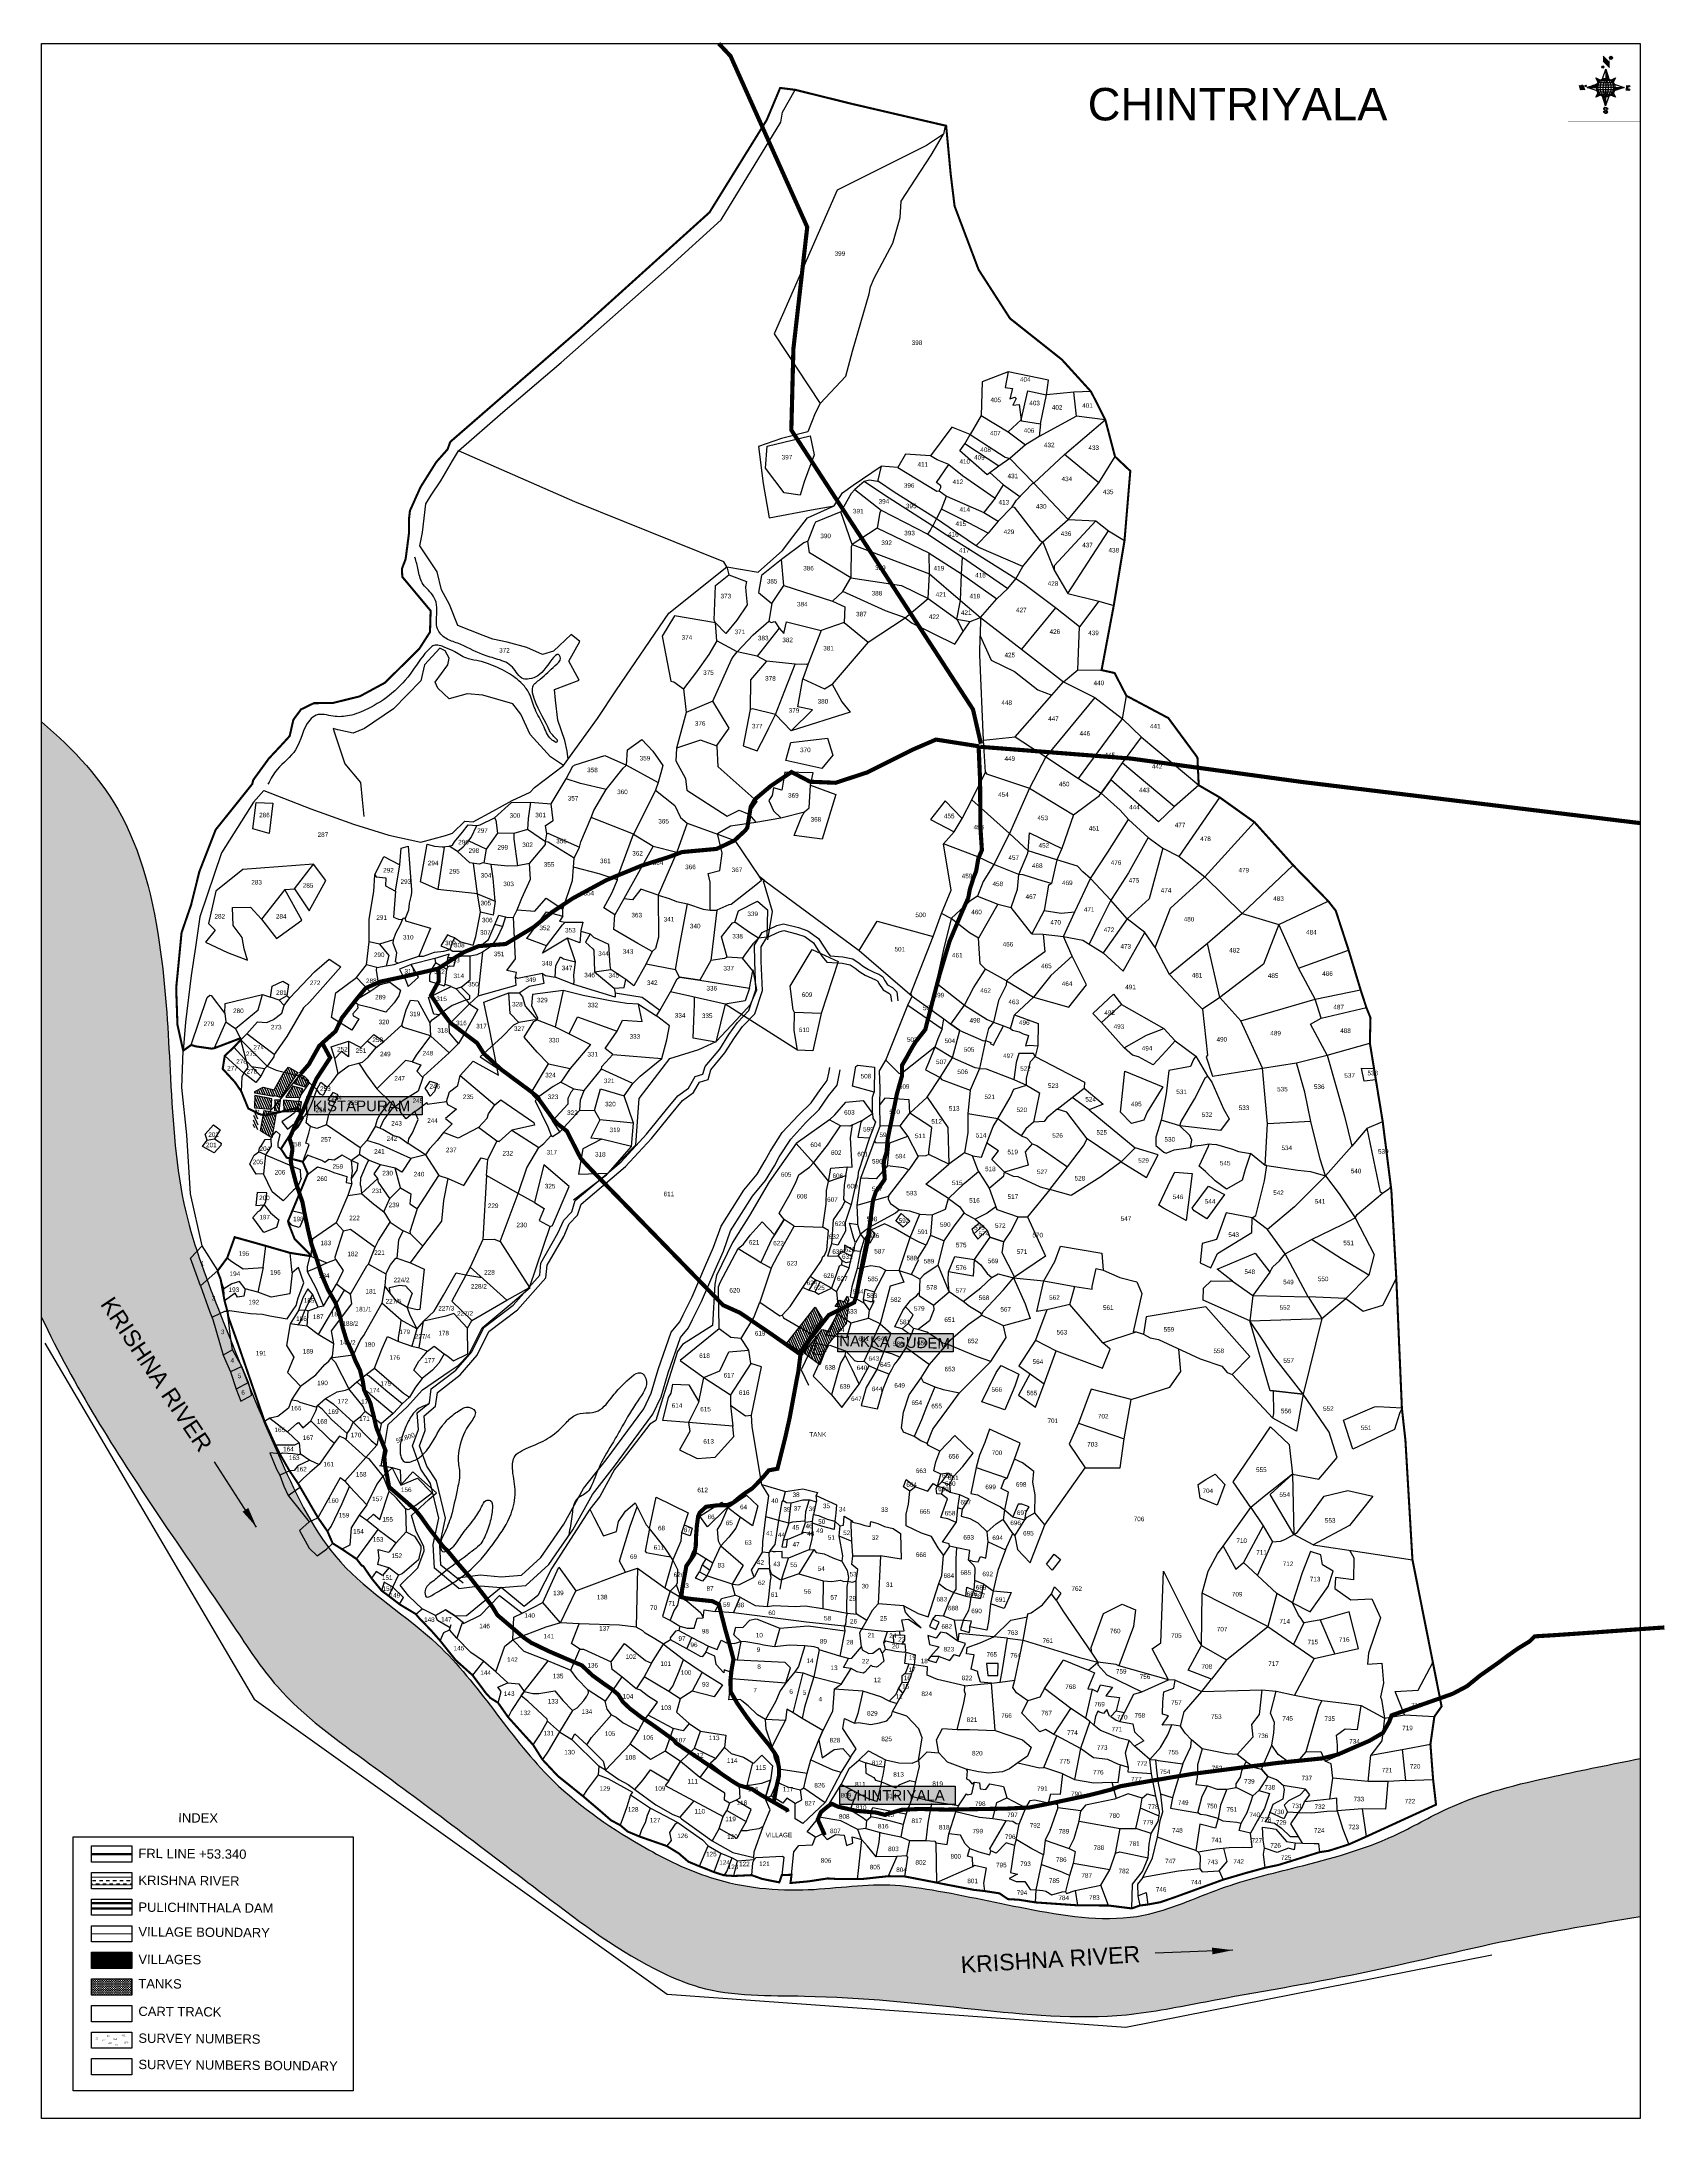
# Model space of a CAD drawing. Header units: millimetres. Extents: x 380985 to 388846, y 1838250 to 1848297.
import ezdxf
from ezdxf.enums import TextEntityAlignment as Align

# ---------------------------------------------------------------- set-up
doc = ezdxf.new("R2010")
doc.units = ezdxf.units.MM
for name, color, linetype in [('BND', 6, 'Continuous'), ('bord', 1, 'Continuous'), ('DIMENSION', 1, 'Continuous'), ('FRL', 3, 'Continuous'), ('Hills', 3, 'Continuous'), ('Plot', 2, 'Continuous'), ('points', 161, 'Continuous'), ('ROADS', 50, 'Continuous'), ('Stream', 4, 'Continuous'), ('SY.AREA', 7, 'Continuous'), ('TEXT', 7, 'Continuous'), ('VILLAGE AREA', 1, 'Continuous')]:
    doc.layers.add(name, color=color, linetype=linetype)
doc.styles.get("Standard").update_dxf_attribs({"font": 'arial.ttf'})
doc.linetypes.add('FENCELINE2', pattern='A,0.25,-0.1,[132,ltypeshp.shx,S=0.1,R=0,X=-0.1,Y=0],-0.1,1', length=1.45)
doc.dimstyles.get("Standard").update_dxf_attribs({"dimtxt": 0.18, "dimasz": 0.18, "dimexe": 0.18, "dimexo": 0.0625, "dimgap": 0.09, "dimtad": 0, "dimtih": 1, "dimtoh": 1, "dimdec": 4, "dimzin": 0, "dimdsep": 46, "dimtxsty": 'Standard', "dimcen": 0.09, "dimadec": 0, "dimazin": 0, "dimtfac": 1, "dimtdec": 4, "dimtofl": 0, "dimtmove": 0, "dimatfit": 3, "dimfxl": 1, "dimtolj": 1, "dimtzin": 0, "dimarcsym": 0})
pattern_1 = [(267.297113149, (-8720374.938, 50637915.138), (10.5367255337, -0.497431438), [])]
pattern_2 = [(357.297113149, (-8720374.938, 50637915.138), (0.497431438, 10.5367255337), [])]
pattern_3 = [(113.54643, (357772.124, 1836958.266), (-9.301448, -4.0533506), [])]

# ---------------------------------------------------------------- blocks, each defined once
blk = doc.blocks.new('CHITT')
at = {"layer": 'BND', "lineweight": 30, "const_width": 10}
blk.add_lwpolyline([(-3372, 202), (-3400, 328), (-3406, 505), (-3380, 773), (-3334, 907), (-3294, 1068), (-3215, 1271), (-3038, 1492), (-3033, 1512), (-2958, 1615), (-2900, 1677), (-2857, 1724), (-2839, 1803), (-2802, 1853), (-2740, 1883), (-2648, 1884), (-2518, 1916), (-2396, 1982), (-2230, 2146), (-2178, 2227), (-2175, 2330), (-2312, 2494), (-2314, 2533), (-2296, 2580), (-2280, 2703), (-2279, 2781), (-2275, 2814), (-2224, 2928), (-2148, 3049), (-2093, 3111), (-2080, 3147), (-1927, 3280), (-1449, 3695), (-826, 4257), (-549, 4704), (-484, 4859), (-411, 4850), (-141, 4783), (319, 4676), (341, 4442), (360, 4287), (476, 3980), (628, 3744), (879, 3545), (1020, 3390), (1089, 3254), (1136, 3076), (1210, 3006), (1182, 2670), (1130, 2356), (1071, 2043), (1134, 2029), (1191, 1919), (1394, 1811), (1532, 1624), (1535, 1618), (1541, 1486), (1643, 1427), (1811, 1307), (1998, 1099), (2168, 925), (2204, 879), (2266, 689), (2324, 497), (2352, 411), (2372, 361), (2369, 239), (2389, 116), (2398, 61), (2431, -140), (2473, -474), (2497, -901), (2524, -1528), (2541, -1683), (2575, -2260), (2674, -2758), (2716, -2970), (2681, -3019), (2662, -3153), (2675, -3324), (2689, -3445), (2353, -3599), (2268, -3637), (2171, -3668), (2125, -3675), (1926, -3737), (1863, -3750), (1768, -3776), (1659, -3808), (1422, -3894), (1355, -3917), (1295, -3928), (1256, -3933), (1217, -3947), (1105, -3933), (955, -3932), (752, -3918), (670, -3905), (618, -3902), (577, -3874), (505, -3863), (452, -3857), (291, -3826), (272, -3822), (117, -3792), (39, -3791), (-90, -3805), (-201, -3805), (-254, -3802), (-346, -3816), (-434, -3824), (-429, -3784), (-476, -3786), (-488, -3821), (-572, -3804), (-622, -3786), (-708, -3790), (-755, -3787), (-805, -3771), (-846, -3754), (-875, -3743), (-928, -3721), (-974, -3681), (-1033, -3645), (-1165, -3599), (-1222, -3575), (-1258, -3544), (-1302, -3521), (-1357, -3473), (-1438, -3404), (-1560, -3306), (-1634, -3227), (-1679, -3156), (-1800, -3022), (-1849, -2952), (-1886, -2929), (-1908, -2905), (-1972, -2819), (-2054, -2746), (-2129, -2652), (-2173, -2602), (-2230, -2543), (-2247, -2523), (-2325, -2476), (-2377, -2436), (-2412, -2410), (-2461, -2350), (-2501, -2291), (-2509, -2288), (-2533, -2257), (-2604, -2209), (-2649, -2181), (-2674, -2123), (-2720, -2057), (-2816, -1892), (-2858, -1830), (-2905, -1748), (-2926, -1706), (-2978, -1592), (-3108, -1214), (-3154, -1085), (-3158, -1059), (-3172, -1008), (-3180, -964), (-3191, -903), (-3205, -868), (-3205, -862), (-3159, -800), (-3123, -700), (-2973, -742), (-2855, -776), (-2760, -791), (-2755, -787), (-2833, -709), (-2862, -635), (-2865, -623), (-2772, -399), (-2769, -393), (-2794, -335), (-2872, -315), (-2899, -273), (-2880, -243), (-2856, -206), (-2817, -166), (-2793, -124), (-2822, -75), (-2972, -111), (-2997, -107), (-3057, -78), (-3091, 5), (-3122, 50), (-3181, 114), (-3171, 177), (-3127, 219), (-3093, 255), (-3096, 262), (-3222, 214), (-3235, 212), (-3312, 223), (-3333, 230)], close=True, dxfattribs=at)
at = {"layer": 'DIMENSION'}
blk.add_lwpolyline([(-4041, -1212), (-3028, -2935), (-1031, -4361), (1189, -4521), (2959, -4171)], dxfattribs=at)
at = {"layer": 'Hills', "color": 0}
for points in [[(-2038, -2399), (-2156, -2301), (-2163, -2186), (-2136, -2059), (-2176, -1891), (-2222, -1822), (-2262, -1710), (-2233, -1631), (-2240, -1550), (-2181, -1502), (-2172, -1434), (-2053, -1343), (-1976, -1254), (-1918, -1137), (-1776, -1029), (-1647, -884), (-1642, -825), (-1559, -681), (-1530, -618), (-1492, -578), (-1475, -523), (-1254, -336), (-1130, -202), (-1034, -83), (-979, -17), (-928, 21), (-896, 77), (-858, 88), (-847, 125), (-776, 210), (-732, 281), (-690, 339), (-635, 397), (-601, 497), (-607, 634), (-608, 713), (-571, 774), (-500, 807), (-468, 816), (-396, 798), (-350, 782), (-299, 745), (-275, 707), (-254, 676), (-242, 661), (-180, 656), (-132, 647), (-102, 626), (-80, 609), (-57, 595), (-28, 581), (-6, 573), (12, 559), (20, 543), (36, 520), (60, 507), (80, 487), (85, 444)], [(-2018, -2374), (-2126, -2286), (-2131, -2189), (-2103, -2059), (-2146, -1878), (-2193, -1808), (-2229, -1710), (-2201, -1635), (-2207, -1564), (-2151, -1518), (-2142, -1451), (-2032, -1366), (-1950, -1271), (-1893, -1157), (-1755, -1052), (-1617, -897), (-1611, -835), (-1531, -696), (-1504, -636), (-1465, -594), (-1447, -541), (-1232, -358), (-1106, -223), (-1009, -103), (-957, -39), (-904, 0), (-875, 50), (-833, 63), (-819, 110), (-751, 192), (-705, 264), (-666, 319), (-607, 381), (-569, 493), (-576, 635), (-576, 705), (-549, 750), (-489, 777), (-467, 784), (-405, 768), (-365, 754), (-322, 723), (-302, 690), (-280, 657), (-258, 630), (-184, 625), (-145, 617), (-121, 601), (-98, 583), (-72, 567), (-41, 553), (-22, 545), (-12, 538), (-7, 527), (15, 496), (41, 481), (50, 473), (54, 440)], [(-2044, -2348), (-1936, -2334), (-1834, -2343), (-1736, -2335), (-1642, -2250), (-1595, -2182), (-1530, -2088), (-1435, -1916), (-1325, -1777), (-1144, -1530), (-1108, -1455), (-1074, -1340), (-1011, -1160), (-970, -1110), (-953, -1076), (-910, -989), (-845, -837), (-806, -748), (-770, -647), (-659, -472), (-596, -396), (-556, -329), (-532, -285), (-474, -194), (-396, -110), (-334, -50), (-291, 13), (-256, 58), (-248, 94), (-243, 120)], [(-2038, -2399), (-1935, -2386), (-1834, -2394), (-1714, -2385), (-1603, -2284), (-1553, -2211), (-1487, -2115), (-1392, -1945), (-1285, -1808), (-1100, -1556), (-1060, -1473), (-1026, -1356), (-966, -1185), (-927, -1138), (-908, -1099), (-864, -1011), (-798, -858), (-758, -767), (-724, -669), (-618, -502), (-555, -426), (-511, -355), (-488, -311), (-433, -226), (-360, -145), (-295, -83), (-250, -17), (-209, 35), (-198, 84), (-193, 110)]]:
    blk.add_lwpolyline(points, dxfattribs=at)
at = {"layer": 'Plot', "color": 0}
for points in [[(-742, 2542), (-757, 2566), (-1478, 2857), (-2040, 3104), (-1825, 3290), (-1544, 3531), (-1032, 3982), (-769, 4221), (-480, 4694), (-472, 4742), (-411, 4850)], [(319, 4676), (313, 4668), (306, 4636), (224, 4580), (-209, 4365), (-513, 3669), (-291, 3332), (-166, 3465), (-134, 3585), (-54, 3863), (-47, 3897), (-30, 3939), (61, 4109), (96, 4233), (102, 4312), (170, 4418), (247, 4534), (306, 4636)], [(1020, 3390), (937, 3387), (804, 3375), (814, 3446), (619, 3486), (494, 3438), (488, 3274), (435, 3182), (347, 3218), (243, 3079), (122, 3088), (85, 3023), (4, 3030), (-13, 2956), (-51, 2961), (-77, 2956), (-122, 2916), (-141, 2898), (-191, 2808), (-313, 2759), (-320, 2746), (-350, 2666), (-370, 2659), (-478, 2578), (-574, 2501), (-588, 2418), (-524, 2365), (-467, 2453), (-230, 2377), (-171, 2349), (-175, 2274), (-58, 2178), (120, 2296), (232, 2390), (238, 2508), (237, 2609), (394, 2508), (564, 2387), (617, 2437), (656, 2485), (690, 2544), (787, 2664), (910, 2772), (1058, 2949), (1136, 3076)], [(619, 3486), (605, 3410), (640, 3405), (627, 3356), (652, 3364), (658, 3357), (641, 3325), (672, 3327), (682, 3253), (683, 3249), (776, 3234), (769, 3173)], [(-291, 3332), (-315, 3286), (-350, 3196), (-478, 3164), (-589, 3124), (-566, 2946), (-537, 2780), (-332, 2819), (-223, 2837), (-183, 2901), (-131, 2938), (4, 3030)], [(619, 3196), (682, 3253), (714, 3394), (804, 3375)], [(776, 3234), (804, 3375)], [(950, 3272), (937, 3387)], [(85, 3023), (274, 2909), (285, 2910), (320, 2885), (320, 2885), (502, 2805), (570, 2763), (638, 2833), (659, 2865), (737, 2946), (743, 2948), (892, 3086), (1089, 3254), (950, 3272), (769, 3173), (703, 3132), (627, 3067), (574, 3030), (517, 2988), (386, 3104), (409, 3137), (435, 3182), (604, 3073), (627, 3067)], [(488, 3274), (619, 3196), (703, 3132)], [(-547, 3127), (-339, 3177), (-320, 3084), (-368, 2953), (-388, 2890), (-464, 2901), (-555, 3020), (-547, 3127)], [(574, 3030), (409, 3137)], [(-2982, 1461), (-2755, 1372), (-2548, 1297), (-2377, 1245), (-2223, 1211), (-2103, 1243), (-2070, 1255), (-2009, 1313), (-1969, 1309), (-1874, 1360), (-1781, 1412), (-1694, 1452), (-1673, 1475), (-1533, 1581), (-1368, 1809), (-1276, 1947), (-1023, 2319), (-742, 2542), (-591, 2516), (-473, 2621), (-422, 2688), (-352, 2779), (-223, 2837), (-183, 2901), (-131, 2938), (4, 3030)], [(-1510, 1610), (-1515, 1651), (-1525, 1703), (-1559, 1801), (-1571, 1897), (-1576, 1949), (-1456, 1995), (-1507, 2086), (-1453, 2181), (-1495, 2216), (-1580, 2135), (-1633, 2119), (-1709, 2153), (-1804, 2178), (-1874, 2193), (-1921, 2211), (-2043, 2258), (-2083, 2361), (-2122, 2431), (-2143, 2519), (-2228, 2644), (-2214, 2708), (-2198, 2847), (-2172, 2890), (-2125, 2959), (-2070, 3055), (-2040, 3104)], [(285, 2910), (293, 2927), (294, 2934), (273, 2951), (332, 3037), (276, 3060), (243, 3079)], [(332, 3037), (398, 2985), (556, 2875), (597, 2940), (530, 2999)], [(627, 3067), (743, 2948), (910, 2772), (1043, 2765), (1104, 2716), (1182, 2670)], [(1058, 2949), (892, 3086)], [(-122, 2916), (4, 2816), (-2, 2806), (-15, 2730), (-136, 2651), (-191, 2808)], [(656, 2485), (320, 2695), (250, 2742), (20, 2890), (-77, 2956)], [(690, 2544), (477, 2636), (452, 2653), (273, 2774), (67, 2903), (-8, 2955), (-13, 2956)], [(597, 2940), (676, 2882)], [(4, 2816), (231, 2700), (398, 2589)], [(231, 2700), (242, 2717), (250, 2733), (254, 2740), (273, 2774), (297, 2821), (320, 2885)], [(522, 2706), (397, 2772), (297, 2821)], [(556, 2875), (502, 2805)], [(638, 2833), (648, 2831), (774, 2668), (787, 2664), (842, 2527), (908, 2414), (1058, 2377), (1130, 2356)], [(237, 2609), (-15, 2730)], [(570, 2763), (522, 2706), (472, 2654), (464, 2645)], [(1043, 2765), (842, 2548), (842, 2527)], [(908, 2414), (1104, 2716)], [(-181, 2424), (-142, 2489), (-342, 2611), (-350, 2666)], [(-136, 2651), (-140, 2640), (-142, 2489)], [(-136, 2651), (238, 2508), (388, 2379), (485, 2298), (564, 2387)], [(-742, 2542), (-733, 2504)], [(-467, 2453), (-478, 2578)], [(371, 2290), (388, 2379), (394, 2508), (398, 2589), (617, 2437)], [(-797, 2271), (-804, 2285), (-797, 2452), (-733, 2504), (-647, 2472), (-652, 2446), (-650, 2423), (-644, 2359), (-693, 2284), (-747, 2220), (-797, 2271)], [(120, 2296), (26, 2330), (-181, 2424), (-230, 2377)], [(-142, 2489), (103, 2453), (232, 2390), (371, 2290), (436, 2278)], [(1058, 2377), (964, 2253), (848, 2344), (693, 2461), (656, 2485)], [(-524, 2365), (-539, 2280)], [(848, 2344), (684, 2145)], [(-348, 2074), (-357, 2070), (-412, 2071), (-550, 2086), (-595, 2110), (-692, 2132), (-791, 2185), (-797, 2271), (-995, 2306), (-1055, 2207), (-1013, 1990), (-999, 1986), (-951, 1953), (-938, 1838), (-986, 1666), (-988, 1604), (-942, 1519), (-936, 1462), (-741, 1337), (-683, 1366), (-636, 1346), (-602, 1308)], [(-692, 2132), (-614, 2214), (-539, 2280), (-528, 2273), (-509, 2278), (-488, 2246), (-466, 2220), (-453, 2277), (-285, 2235)], [(-488, 2246), (-595, 2110)], [(-175, 2274), (-285, 2235), (-348, 2074), (-348, 2074)], [(120, 2296), (155, 2270), (361, 2168), (402, 2229), (436, 2278), (485, 2298), (484, 2208), (537, 2091), (650, 2037), (762, 1947), (830, 1921), (886, 1987), (1038, 1911), (1173, 1807), (1264, 1718), (1541, 1486), (1424, 1384), (1346, 1309), (1115, 1512), (1069, 1448), (1161, 1365), (1202, 1320), (1296, 1234), (1368, 1181), (1447, 1141), (1571, 1043), (1751, 865), (1584, 720), (1400, 571), (1533, 428), (1559, 403), (1583, 180), (1577, 172), (1607, 79), (1850, 117), (2014, 143), (2162, 181), (2369, 239)], [(371, 2290), (402, 2229)], [(485, 2298), (684, 2145), (886, 1987)], [(956, 2044), (964, 2253)], [(-1533, 1581), (-1595, 1624), (-1694, 1732), (-1739, 1830), (-1777, 1880), (-1923, 1921), (-1998, 1929), (-2085, 1904), (-2140, 1956), (-2153, 1985), (-2091, 2068), (-2086, 2101), (-2104, 2136), (-2130, 2149), (-2205, 2068), (-2222, 1991), (-2355, 1855), (-2495, 1761), (-2550, 1738), (-2624, 1754), (-2646, 1760), (-2640, 1740), (-2590, 1589), (-2514, 1499), (-2507, 1416), (-2498, 1335)], [(-791, 2185), (-829, 2118), (-889, 2035), (-951, 1953)], [(-810, 1892), (-719, 2095), (-711, 2108), (-692, 2132)], [(-692, 2132), (-791, 2185)], [(-58, 2178), (-233, 1975), (-185, 1889), (-145, 1840), (-431, 1750), (-328, 1851), (-398, 1865), (-375, 2001), (-270, 1953), (-233, 1975)], [(396, 1326), (444, 1415), (510, 1550), (500, 1704), (482, 2117), (484, 2208)], [(-550, 2086), (-627, 1996), (-629, 1852), (-663, 1676), (-596, 1652), (-575, 1693), (-566, 1707), (-538, 1763), (-507, 1829), (-618, 1855), (-629, 1852)], [(-507, 1829), (-462, 1944), (-412, 2071)], [(-348, 2074), (-375, 2001)], [(886, 1987), (956, 2044), (1071, 2043)], [(500, 1704), (653, 1720), (830, 1921)], [(1038, 1911), (802, 1623), (722, 1472)], [(959, 1519), (1173, 1807), (1191, 1919)], [(-788, 1675), (-790, 1678), (-730, 1762), (-810, 1892), (-938, 1838)], [(-431, 1750), (-507, 1829)], [(-432, 1693), (-255, 1714), (-229, 1632), (-282, 1567), (-456, 1605), (-432, 1693)], [(1331, 701), (1280, 774), (1195, 840), (1115, 930), (1017, 1035), (981, 1068), (955, 1095), (855, 1125), (716, 1169), (626, 1253), (444, 1415), (510, 1550), (515, 1542), (722, 1472), (935, 1343), (1061, 1437), (1069, 1448), (1115, 1512), (1173, 1595), (1264, 1718)], [(653, 1720), (802, 1623), (959, 1519), (1069, 1448)], [(-2552, 380), (-2549, 370), (-2522, 356), (-2556, 301), (-2655, 362), (-2634, 482), (-2533, 556), (-2486, 617), (-2472, 729), (-2472, 839), (-2450, 972), (-2445, 1053), (-2402, 1141), (-2324, 1101), (-2317, 1181), (-2283, 1192), (-2268, 980), (-2268, 965), (-2270, 948), (-2279, 916), (-2282, 882), (-2298, 842), (-2296, 830), (-2175, 795), (-2232, 660), (-2209, 660), (-2157, 678), (-2111, 683), (-2081, 692), (-2068, 730), (-2058, 748), (-2030, 728), (-1969, 712), (-1956, 755), (-1934, 872), (-1948, 960), (-2140, 981), (-2224, 1019), (-2191, 1201), (-2156, 1192), (-2120, 1188), (-2085, 1192), (-2070, 1197), (-2060, 1213), (-2021, 1259), (-1993, 1295), (-1951, 1292), (-1936, 1294), (-1866, 1328), (-1783, 1403), (-1692, 1405), (-1592, 1396), (-1520, 1517), (-1487, 1578), (-1476, 1584), (-1332, 1630), (-1227, 1583), (-1222, 1658), (-1154, 1707), (-1100, 1651), (-1051, 1581), (-1074, 1499), (-1087, 1463), (-993, 1388), (-966, 1330), (-934, 1303), (-782, 1247), (-704, 1219), (-585, 1045), (-558, 1023), (-102, 686), (154, 466), (308, 356), (342, 330), (386, 300), (499, 249), (509, 251), (535, 242), (533, 236), (550, 228), (551, 237), (596, 323), (631, 310), (640, 302), (672, 293), (692, 283), (717, 275), (703, 225), (723, 229), (762, 226), (750, 174), (989, 49), (987, 20), (1079, -57), (1011, -84), (1234, -268), (1166, -336), (1067, -408), (924, -499), (821, -469), (713, -602)], [(-636, 1346), (-631, 1357), (-595, 1408), (-784, 1575), (-788, 1675), (-870, 1704), (-986, 1666)], [(-1945, 468), (-1762, 519), (-1764, 557), (-1759, 581), (-1807, 590), (-1764, 646), (-1774, 848), (-1757, 884), (-1671, 877), (-1616, 940), (-1535, 886), (-1489, 1025), (-1484, 1090), (-1480, 1134), (-1454, 1186), (-1449, 1212), (-1399, 1330), (-1385, 1364), (-1326, 1465), (-1244, 1568), (-1227, 1583), (-1074, 1499), (-1087, 1463), (-1144, 1348), (-1194, 1250), (-1399, 1330)], [(-1533, 1581), (-1533, 1581), (-1533, 1581)], [(-1326, 1465), (-1450, 1494), (-1520, 1517)], [(-782, 1247), (-787, 1252), (-725, 1290), (-602, 1308), (-480, 1328), (-366, 1358), (-343, 1377), (-337, 1487), (-325, 1546), (-462, 1550), (-476, 1463), (-516, 1473), (-523, 1437), (-538, 1412), (-517, 1363), (-480, 1328), (-366, 1358), (-343, 1377), (-337, 1487), (-215, 1442), (-281, 1226), (-417, 1243), (-381, 1331), (-366, 1358)], [(1173, 1595), (1424, 1384)], [(-2982, 1461), (-3032, 1404), (-3186, 1159), (-3292, 850), (-3313, 703), (-3333, 565), (-3361, 340), (-3372, 202), (-3333, 230), (-3256, 459), (-3244, 471), (-3236, 469), (-3170, 382), (-3169, 430), (-2988, 474), (-2949, 461), (-2942, 514), (-2890, 538), (-2863, 522), (-2871, 467), (-2856, 457)], [(154, 466), (154, 466), (149, 479), (257, 754), (297, 866), (343, 979), (307, 1203), (358, 1260), (396, 1326), (314, 1411), (243, 1320), (358, 1260)], [(722, 1472), (626, 1253), (550, 1103), (498, 1020), (470, 950), (433, 926), (343, 842)], [(1447, 1141), (1643, 1427)], [(-3019, 1402), (-2938, 1400), (-2956, 1252), (-3036, 1275), (-3019, 1402)], [(-1866, 1328), (-1859, 1317), (-1851, 1254), (-1906, 1177), (-1917, 1110)], [(-1692, 1405), (-1703, 1325), (-1707, 1272)], [(-1697, 1108), (-1619, 1200), (-1619, 1213), (-1613, 1251), (-1620, 1291), (-1582, 1315), (-1592, 1396)], [(935, 1343), (878, 1180)], [(886, 755), (942, 873), (1017, 1035), (1102, 1162), (1202, 1320)], [(1571, 1043), (1811, 1307)], [(-2045, 1166), (-2017, 1188), (-1992, 1217), (-1979, 1233), (-1951, 1292)], [(-1906, 1177), (-1934, 1190), (-1992, 1217)], [(-1480, 1134), (-1606, 1210), (-1619, 1213), (-1707, 1272), (-1773, 1252), (-1851, 1254)], [(-1773, 1252), (-1772, 1226), (-1755, 1097)], [(-1613, 1251), (-1613, 1251), (-1608, 1255), (-1454, 1186)], [(-1284, 860), (-1337, 893), (-1299, 964), (-1271, 1028), (-1270, 1045), (-1194, 1250), (-1099, 1192), (-984, 1163)], [(-934, 1303), (-984, 1163), (-1075, 954), (-1021, 938), (-985, 923), (-933, 912)], [(-822, 881), (-823, 1017), (-833, 1059), (-776, 1073), (-764, 1158), (-787, 1252)], [(665, 984), (665, 984), (671, 1055), (715, 1158), (716, 1169), (722, 1256), (878, 1180), (855, 1125), (828, 1011), (814, 1002), (794, 880), (733, 767), (633, 895)], [(1296, 1234), (1201, 1063), (1144, 972), (1115, 930)], [(-2120, 1188), (-2109, 1186), (-2140, 981)], [(-1813, 850), (-1804, 847), (-1774, 848), (-1757, 884), (-1734, 940), (-1692, 1031), (-1697, 1108), (-1755, 1097), (-1802, 1095), (-1882, 1103), (-1923, 1111), (-1940, 1105), (-1985, 1111), (-2045, 1166), (-2085, 1192)], [(-1948, 960), (-1968, 1108)], [(-1099, 1192), (-1241, 937)], [(814, 1002), (828, 1011), (788, 1022), (692, 1052), (671, 1055), (550, 1103), (473, 1139), (412, 1163), (307, 1203)], [(1368, 1181), (1302, 937)], [(-2881, 981), (-2833, 985), (-2762, 879), (-2682, 1025), (-2741, 1104), (-3084, 1078), (-3215, 973), (-3249, 818), (-3218, 785), (-3264, 727)], [(-2833, 985), (-2741, 1104)], [(-2445, 1053), (-2438, 1043), (-2391, 1038), (-2393, 999), (-2345, 974), (-2355, 848), (-2330, 838), (-2311, 836), (-2305, 844), (-2298, 842)], [(-2345, 974), (-2324, 1101)], [(-1948, 960), (-1863, 926), (-1873, 1035), (-1882, 1103)], [(-1271, 1028), (-1359, 1058), (-1484, 1090)], [(-558, 1023), (-585, 1045), (-574, 1025), (-602, 1002), (-721, 910), (-733, 908), (-790, 881), (-820, 639), (-873, 543), (-971, 557), (-991, 595), (-967, 724), (-933, 912), (-856, 886), (-822, 881), (-790, 881)], [(-544, 739), (-521, 875), (-565, 1022)], [(1400, 571), (1331, 701), (1405, 891), (1571, 1043)], [(1751, 865), (1998, 1099)], [(-3264, 727), (-3157, 677), (-3061, 640), (-3077, 695), (-3087, 749), (-3130, 807), (-3134, 894), (-3047, 896), (-2993, 838), (-2920, 744), (-2798, 834), (-2881, 981), (-2993, 838)], [(-1863, 926), (-1872, 858), (-1934, 872)], [(-1075, 954), (-1072, 751), (-1087, 696), (-1103, 682), (-1173, 720), (-1289, 788), (-1284, 860)], [(-1075, 954), (-1158, 983), (-1199, 931), (-1241, 937), (-1284, 860)], [(-740, 655), (-767, 753), (-715, 820), (-704, 824), (-685, 878), (-593, 926), (-545, 884), (-549, 751), (-588, 746), (-628, 771), (-704, 824)], [(470, 950), (569, 911), (633, 895), (665, 984)], [(569, 911), (475, 746)], [(733, 767), (789, 766), (886, 755), (980, 736), (1078, 676), (1176, 586), (1280, 774), (1195, 840), (1302, 937)], [(1115, 930), (1063, 824), (1011, 717)], [(2104, 451), (2023, 601), (1929, 813), (2168, 925)], [(-2334, 625), (-2345, 632), (-2339, 675), (-2357, 720), (-2355, 739), (-2344, 771), (-2321, 813), (-2311, 836)], [(-2081, 692), (-2067, 684), (-1996, 683), (-1933, 710), (-1895, 740), (-1865, 812), (-1845, 857), (-1813, 850), (-1828, 802), (-1865, 812)], [(-1633, 575), (-1620, 565), (-1573, 557), (-1569, 614), (-1546, 656), (-1533, 647), (-1474, 632), (-1513, 746), (-1634, 673), (-1614, 710), (-1709, 744), (-1614, 874), (-1535, 853), (-1535, 886)], [(-1614, 710), (-1572, 764), (-1537, 811), (-1524, 823)], [(-1535, 853), (-1551, 828), (-1524, 823), (-1439, 824), (-1448, 784), (-1449, 780), (-1403, 768), (-1426, 727), (-1390, 694), (-1385, 688), (-1382, 583), (-1303, 594), (-1307, 614), (-1313, 716), (-1386, 749), (-1403, 768)], [(-102, 686), (-14, 829), (257, 754)], [(96, -161), (143, -100), (227, -23), (290, 73), (349, 168), (386, 300), (342, 330), (408, 423), (451, 506), (509, 597), (484, 622), (475, 746), (432, 772), (343, 842), (297, 866)], [(343, 842), (306, 691), (270, 531), (408, 423), (518, 353), (548, 340), (596, 323), (631, 310), (649, 376), (765, 334), (762, 226)], [(794, 880), (876, 867), (942, 873)], [(1195, 840), (1078, 676)], [(1751, 865), (1929, 813), (1854, 621), (1643, 460), (1559, 403)], [(-2355, 739), (-2423, 717), (-2472, 729)], [(-2423, 717), (-2377, 663), (-2390, 613)], [(-1828, 802), (-1855, 745), (-1885, 705), (-1924, 678), (-1951, 666), (-1983, 659), (-2024, 659), (-2052, 651), (-2091, 651), (-2086, 669), (-2154, 648), (-2269, 619), (-2325, 596), (-2311, 568), (-2298, 550), (-2283, 512), (-2234, 557), (-2269, 619)], [(-2058, 748), (-2077, 754), (-2094, 763), (-2125, 709), (-2090, 694), (-2081, 692)], [(-1449, 780), (-1453, 723), (-1513, 746)], [(-588, 746), (-616, 719), (-657, 664), (-666, 650)], [(789, 766), (796, 680), (647, 572), (611, 540), (509, 597)], [(742, 461), (913, 413), (998, 520), (928, 660), (886, 755)], [(2252, -996), (2071, -988), (1959, -780), (1874, -663), (1800, -607), (1674, -583), (1627, -712), (1557, -731), (1548, -824), (1599, -849), (1632, -779), (1798, -677), (1800, -607), (1818, -595), (1859, -427), (1871, -353), (1863, -353), (1874, -151), (1850, 117), (1745, 346), (1643, 460), (1584, 720)], [(-3093, 255), (-3065, 284), (-3013, 342), (-2968, 339), (-2935, 353), (-2895, 383), (-2883, 421), (-2856, 457), (-2737, 584), (-2666, 645), (-2609, 608), (-2759, 439), (-2790, 409), (-2871, 270), (-2932, 183), (-2933, 172), (-2966, 127), (-2977, 116), (-2997, 79), (-3020, 48), (-3078, 94), (-3088, 76), (-3091, 5)], [(-2469, 488), (-2423, 521), (-2428, 529), (-2437, 591), (-2435, 605), (-2486, 617)], [(-2435, 605), (-2390, 613), (-2352, 619), (-2334, 625), (-2232, 660)], [(-2270, -685), (-2274, -673), (-2238, -561), (-2136, -401), (-2090, -417), (-2015, -450), (-1930, -316), (-1899, -325), (-1854, -236), (-1843, -238), (-1782, -183), (-1651, -266), (-1651, -266), (-1627, -247), (-1592, -208), (-1586, -213), (-1550, -190), (-1453, -86), (-1450, -35), (-1433, 9), (-1349, 113), (-1346, 126), (-1294, 183), (-1331, 212), (-1272, 296), (-1246, 350), (-1152, 344), (-1169, 427), (-1083, 371), (-1066, 396), (-1014, 487), (-982, 549), (-971, 557), (-873, 543), (-633, 505), (-617, 589), (-666, 650), (-740, 655), (-754, 648), (-820, 639)], [(-2154, 648), (-2152, 627), (-2168, 601), (-2180, 565), (-2181, 539), (-2110, 515), (-2104, 522), (-2096, 594), (-2152, 627)], [(-2096, 594), (-2091, 608), (-2095, 616), (-2091, 651)], [(-2091, 608), (-2082, 612), (-2062, 611), (-2052, 651)], [(-2028, 510), (-1984, 545), (-1983, 659)], [(-1924, 678), (-1942, 516), (-1945, 468), (-1987, 429), (-2002, 448)], [(-1483, 522), (-1481, 540), (-1482, 566), (-1474, 632)], [(-1103, 682), (-1133, 622), (-1192, 516), (-1230, 546), (-1303, 594)], [(-1133, 622), (-991, 595)], [(-204, 634), (-286, 382), (-326, 201), (-400, 204), (-416, 299), (-415, 386), (-421, 399), (-436, 514), (-329, 692), (-204, 634)], [(928, 660), (826, 565), (742, 461)], [(2023, 601), (2266, 689)], [(-2552, 380), (-2526, 409), (-2528, 417), (-2525, 424), (-2546, 442), (-2469, 488), (-2533, 556)], [(-2423, 521), (-2407, 526), (-2372, 533), (-2321, 495), (-2329, 468), (-2351, 433), (-2392, 389), (-2458, 408), (-2525, 424)], [(-2179, 336), (-2167, 352), (-2133, 375), (-2160, 379), (-2186, 459), (-2075, 512), (-2104, 522)], [(-2075, 512), (-2051, 501), (-2002, 448), (-2071, 421), (-2117, 388), (-2133, 375)], [(-2098, -44), (-2084, 3), (-2044, 33), (-2032, 82), (-1969, 152), (-1847, 84), (-1888, 299), (-1918, 437), (-1796, 482), (-1747, 482), (-1699, 514), (-1626, 529), (-1633, 575), (-1755, 552), (-1764, 557)], [(-2002, 448), (-1986, 453), (-1985, 467), (-2028, 510), (-2051, 501)], [(-1382, 583), (-1287, 504), (-1282, 481), (-1283, 461), (-1483, 522), (-1573, 557)], [(-1484, -520), (-1324, -399), (-1183, -253), (-1166, -30), (-1018, 165), (-878, 207), (-794, 247), (-695, 351), (-628, 425), (-597, 497), (-614, 593)], [(-1287, 504), (-1238, 508), (-1230, 546)], [(-633, 505), (-653, 443), (-750, 427), (-906, 463), (-1014, 487)], [(611, 540), (609, 519), (572, 445), (548, 340), (524, 310), (509, 251), (481, 116), (435, 11)], [(611, 540), (742, 461), (649, 376)], [(-3119, 310), (-3010, 399), (-2988, 474)], [(-2871, 467), (-2908, 447), (-2949, 461)], [(-2908, 447), (-2883, 421)], [(-2573, 248), (-2513, 218), (-2482, 248), (-2450, 280), (-2402, 246), (-2315, 326), (-2293, 400), (-2272, 446), (-2237, 444), (-2179, 336), (-2175, 274), (-2306, 314), (-2315, 326)], [(-1987, 429), (-1947, 402), (-2006, 293), (-2040, 237), (-2084, 289), (-2085, 330), (-2023, 394), (-1987, 429)], [(-1749, 339), (-1791, 382), (-1796, 482)], [(-1747, 482), (-1731, 462), (-1717, 418), (-1660, 351)], [(-1169, 427), (-1226, 430), (-1306, 444), (-1437, 469), (-1534, 493), (-1682, 474), (-1687, 419), (-1658, 362), (-1660, 351), (-1573, 318), (-1504, 284), (-1401, 232), (-1500, 116), (-1545, 50), (-1582, 29), (-1650, -20), (-1683, 6), (-1605, 139), (-1500, 116)], [(-1534, 493), (-1573, 318)], [(-1066, 396), (-1151, 459), (-1282, 481)], [(-750, 427), (-795, 244), (-905, 263), (-902, 348), (-899, 425), (-899, 448), (-899, 461)], [(-400, 204), (-750, 427)], [(-4, 104), (27, 157), (134, 423), (154, 466)], [(134, 423), (299, 308), (308, 356)], [(1028, 382), (1129, 475), (1167, 425), (1070, 339), (1028, 382)], [(1167, 425), (1372, 309)], [(1745, 346), (2104, 451), (2324, 497)], [(2162, 181), (2081, 330), (2133, 359), (2352, 411)], [(2133, 359), (2104, 451)], [(-3170, 382), (-3166, 341), (-3222, 214)], [(-3166, 341), (-3119, 310), (-3096, 262)], [(-1660, 351), (-1681, 350), (-1749, 339), (-1774, 325), (-1830, 268), (-1936, 173), (-1683, 6)], [(-1605, 139), (-1659, 195), (-1722, 268), (-1676, 344), (-1660, 351)], [(-1504, 284), (-1464, 366), (-1272, 296)], [(-1453, -86), (-1382, -88), (-1353, 18), (-1239, -16), (-1197, 43), (-1162, 79), (-1056, 164), (-1033, 255), (-1019, 323), (-1083, 371)], [(-286, 382), (-415, 386)], [(299, 308), (279, 259), (265, 219), (100, 88), (92, 92), (27, 157)], [(1070, 339), (1181, 216)], [(1181, 216), (1288, 277), (1372, 309), (1427, 250), (1527, 176), (1584, 79)], [(-3205, -862), (-3280, -742), (-3337, -491), (-3355, -205), (-3378, 24), (-3372, 202)], [(-3041, 125), (-3127, 219)], [(-3078, 94), (-3058, 121), (-3093, 255)], [(-3093, 255), (-2966, 127)], [(-2932, 183), (-3065, 284)], [(-2675, 25), (-2653, 49), (-2623, 91), (-2638, 165), (-2656, 220), (-2573, 248), (-2572, 172), (-2606, 198), (-2638, 165)], [(-2623, 91), (-2573, 129), (-2522, 142), (-2504, 147), (-2477, 170), (-2438, 218), (-2402, 246)], [(-2438, 218), (-2482, 248)], [(-2175, 274), (-2245, 181), (-2264, 148), (-2296, 155), (-2436, 17)], [(-2213, 73), (-2209, 79), (-2085, 192), (-2175, 274)], [(-2085, 192), (-2040, 237)], [(265, 219), (234, 143), (219, 109), (290, 73), (296, 62), (435, 11), (424, -104), (424, -194), (408, -292), (332, -347), (236, -300), (221, -307), (184, -308), (133, -212)], [(481, 116), (460, 119), (349, 168), (265, 219)], [(1427, 250), (1384, 202), (1320, 134), (1249, 172), (1221, 180), (1181, 216)], [(-3078, 94), (-3171, 177)], [(-2997, 79), (-3041, 125), (-2977, 116)], [(-2966, 127), (-2923, 108), (-2812, 81)], [(-2522, 142), (-2485, 85), (-2436, 17), (-2372, -43), (-2418, -101), (-2434, -130), (-2444, -165), (-2484, -232), (-2516, -268), (-2679, -157), (-2725, -174), (-2756, -164), (-2777, -147), (-2768, -91)], [(-2264, 148), (-2222, 133), (-2242, 103), (-2213, 73), (-2235, 6), (-2308, -39), (-2349, -71), (-2372, -43)], [(-1197, 43), (-1349, 113)], [(-1294, 183), (-1056, 164)], [(-134, -157), (-147, -163), (-192, -161), (-245, -132), (-219, -109), (-166, -47), (-82, -39), (-37, -102), (-38, -23), (-30, 1), (-134, 31), (-118, 126), (-109, 132), (-27, 122), (-30, 1)], [(-129, -764), (-119, -727), (-128, -707), (-148, -633), (-109, -639), (-109, -618), (-112, -545), (-93, -414), (-28, -235), (0, -163), (-1, -58), (0, 19), (-4, 104)], [(481, 116), (512, 115), (647, 63), (708, 35), (708, 67), (727, 149), (750, 174), (741, 188), (671, 188), (658, 145), (647, 63)], [(1184, 103), (1367, 27), (1291, -95), (1276, -134), (1215, -150), (1162, -95), (1184, 103)], [(1527, 176), (1515, 159), (1501, 125), (1397, 107), (1384, -6), (1359, -134), (1333, -217), (1334, -256), (1372, -289), (1383, -293), (1422, -277), (1501, -266), (1520, -258), (1553, -255), (1592, -249), (1604, -250), (1627, -251), (1704, -275), (1734, -286), (1792, -295), (1765, -373), (1751, -425), (1676, -467), (1621, -427), (1574, -382), (1543, -356), (1589, -260), (1592, -249)], [(1871, -353), (2020, -376), (2082, -382), (2155, -404), (2129, -322), (2084, -140), (2054, 2), (2014, 143)], [(2162, 181), (2247, -115), (2282, -259)], [(2398, 61), (2342, 54), (2329, 118), (2389, 116)], [(-2822, -75), (-2816, -66), (-2808, -25), (-2802, -11), (-2761, 46), (-2812, 81), (-2930, -68), (-2972, -111)], [(-2822, -75), (-2834, -98), (-2854, -115), (-2895, -142), (-2868, -177), (-2818, -138), (-2782, -112), (-2768, -91), (-2756, -68), (-2739, -22), (-2726, 15), (-2761, 46)], [(-2726, 15), (-2706, 49), (-2675, 25), (-2695, -15), (-2709, -9), (-2726, 15)], [(-2178, 54), (-2143, 43), (-2156, 4), (-2177, -18), (-2193, 9), (-2201, 19), (-2178, 54)], [(-2032, 82), (-1864, -60), (-1835, -36), (-1675, -146), (-1672, -159), (-1782, -183), (-1843, -238), (-1854, -236), (-1943, -169), (-1901, -124), (-1895, -104), (-1864, -60)], [(-1482, 17), (-1495, 3), (-1512, -30), (-1511, -56), (-1586, -138)], [(-1545, 50), (-1482, 17), (-1433, 9)], [(569, -127), (628, -24), (647, 16), (708, 35), (770, -2), (741, -143), (705, -176), (682, -210), (646, -186), (569, -127)], [(856, -81), (928, -24), (987, 20)], [(1450, -162), (1456, -141), (1520, -32), (1573, 73), (1584, 79), (1604, 50), (1661, -79), (1688, -128), (1646, -184), (1450, -162)], [(-2679, -157), (-2667, -106), (-2638, -48), (-2622, -12), (-2648, -1), (-2673, -36), (-2638, -48)], [(-2349, -71), (-2363, -80), (-2401, -130), (-2420, -173), (-2444, -165)], [(-2420, -173), (-2406, -177), (-2354, -209), (-2325, -217), (-2283, -247), (-2281, -225), (-2263, -196), (-2235, -130), (-2251, -92), (-2294, -128), (-2319, -97), (-2321, -81), (-2349, -71)], [(-2251, -92), (-2236, -81), (-2194, -49), (-2192, -57), (-2098, -44), (-2094, -58), (-2050, -81), (-2103, -126), (-2071, -151), (-2112, -193), (-2144, -233), (-2180, -273), (-2200, -301), (-2283, -247)], [(-1650, -20), (-1670, -41), (-1608, -167), (-1592, -208)], [(-1550, -190), (-1586, -138), (-1650, -20)], [(-1382, -88), (-1357, -132), (-1400, -220), (-1352, -224), (-1349, -226), (-1438, -273), (-1459, -395), (-1316, -390), (-1203, -262), (-1349, -226)], [(-1203, -262), (-1193, -148), (-1239, -16)], [(236, -300), (235, -289), (249, -170), (143, -100), (140, -36), (22, -27), (-1, -58)], [(227, -23), (328, -170), (332, -347)], [(682, -210), (708, -219), (735, -248), (757, -256), (906, -360), (983, -258), (1002, -224), (903, -96), (856, -81), (806, -123), (793, -140), (741, -143)], [(1011, -84), (928, -24)], [(-3266, -202), (-3226, -156), (-3194, -181), (-3220, -225), (-3188, -245), (-3190, -257), (-3223, -292), (-3279, -262), (-3256, -230), (-3266, -202)], [(-2889, -525), (-2941, -481), (-2983, -393), (-3019, -396), (-3050, -346), (-3029, -304), (-3006, -288), (-3003, -269), (-2994, -257), (-2975, -227), (-2948, -226), (-2944, -213), (-2922, -187), (-2905, -203), (-2914, -246), (-2914, -262), (-2899, -273)], [(-2794, -335), (-2763, -252), (-2778, -245), (-2764, -197), (-2756, -164)], [(-1943, -169), (-2041, -221), (-2112, -193)], [(-1849, -2952), (-1849, -2952), (-1834, -2897), (-1850, -2877), (-1801, -2856), (-1859, -2803), (-1816, -2678), (-1777, -2647), (-1773, -2538), (-1732, -2519), (-1632, -2467), (-1555, -2297), (-1472, -2411), (-1232, -2320), (-1261, -2268), (-1209, -2098), (-1175, -2004), (-1132, -2091), (-1116, -2110), (-1084, -1957), (-929, -2034), (-949, -2091), (-962, -2130), (-965, -2171), (-1003, -2261), (-1042, -2397), (-934, -2461), (-894, -2494), (-867, -2517), (-856, -2542), (-851, -2502), (-799, -2510), (-767, -2448), (-702, -2431), (-716, -2379), (-684, -2382), (-609, -2345), (-623, -2310), (-569, -2223), (-568, -2174), (-554, -2052), (-538, -1951), (-572, -1896), (-619, -1617), (-622, -1561), (-574, -1327), (-626, -1311), (-636, -1246), (-673, -1190), (-612, -1089), (-582, -1015), (-486, -1080), (-474, -1078), (-436, -1036), (-348, -905), (-314, -858), (-284, -813), (-278, -793), (-269, -788), (-259, -761), (-250, -667), (-278, -652), (-261, -538), (-260, -475), (-250, -430), (-239, -366), (-159, -360), (-136, -362), (-144, -220), (-134, -157), (-85, -134), (-37, -102), (-36, -124), (-23, -144), (-52, -220), (-107, -387), (-109, -409), (-124, -469), (-140, -542), (-169, -629), (-168, -671), (-205, -739), (-236, -732), (-255, -792), (-204, -791), (-185, -813), (-187, -834), (-150, -849), (-212, -963), (-204, -1045), (-200, -1076), (-140, -1115), (-57, -1091), (-51, -1055), (-29, -1011), (-36, -1007), (-28, -964), (27, -860), (91, -862), (145, -701), (191, -589), (252, -592), (316, -564), (331, -513), (386, -554), (406, -584), (460, -613), (496, -645), (518, -666), (531, -700), (598, -723), (636, -667), (668, -601), (713, -602), (799, -792), (645, -896), (792, -911), (942, -939), (1026, -951), (1026, -938), (1045, -852), (1079, -860), (1160, -895), (1242, -916), (1265, -973), (1224, -1158), (1239, -1158), (1274, -1169)], [(-1193, -148), (-1357, -132)], [(-779, -1144), (-783, -941), (-775, -920), (-687, -754), (-661, -734), (-629, -691), (-571, -626), (-512, -688), (-465, -614), (-488, -584), (-436, -490), (-407, -430), (-393, -399), (-342, -362), (-322, -340), (-255, -255), (-192, -161)], [(-245, -132), (-407, -247), (-322, -340), (-250, -430), (-166, -402), (-159, -360)], [(-85, -134), (-93, -143), (-109, -217), (-52, -220)], [(-28, -235), (-23, -242), (47, -244), (133, -212), (96, -161), (0, -163)], [(446, -307), (490, -313), (516, -245), (547, -165), (569, -127), (424, -104)], [(1501, -266), (1508, -230), (1498, -209), (1450, -162), (1359, -134)], [(2084, -140), (1874, -151)], [(2356, -172), (2282, -259), (2155, -404), (2221, -490), (2298, -606)], [(2430, -487), (2421, -483), (2356, -172), (2431, -140)], [(-3256, -230), (-3220, -225)], [(-2974, -302), (-3006, -288)], [(-2948, -226), (-2946, -260), (-2974, -302), (-2806, -372), (-2804, -408), (-2801, -417), (-2817, -455), (-2840, -475), (-2889, -525)], [(-2516, -268), (-2521, -302), (-2558, -329), (-2603, -303), (-2642, -328), (-2668, -325), (-2687, -338), (-2702, -329), (-2771, -304), (-2794, -335)], [(-2270, -319), (-2314, -386), (-2347, -367), (-2417, -350), (-2475, -328), (-2518, -301)], [(-2200, -301), (-2270, -319), (-2420, -252), (-2484, -232)], [(-407, -247), (-537, -433), (-632, -595), (-715, -726), (-792, -886), (-800, -928), (-812, -1127), (-957, -1219), (-980, -1253), (-1051, -1477), (-1086, -1586), (-1115, -1604), (-1243, -1773), (-1286, -1824), (-1357, -1955), (-1404, -2016), (-1588, -2301), (-1657, -2433), (-1722, -2487), (-1834, -2394), (-2002, -2531), (-2054, -2534), (-2103, -2502), (-2152, -2530), (-2216, -2498), (-2281, -2437), (-2322, -2383), (-2237, -2300), (-2207, -2218), (-2208, -2196), (-2245, -2123), (-2268, -2046), (-2183, -1969), (-2147, -1936), (-2261, -1835), (-2318, -1898), (-2321, -1827), (-2360, -1815), (-2414, -1806), (-2397, -1703), (-2380, -1606), (-2289, -1520), (-2214, -1439), (-2086, -1350), (-2042, -1321), (-1991, -1268), (-1925, -1138), (-1790, -1026), (-1693, -943)], [(-1923, -711), (-1867, -709), (-1838, -721), (-1752, -488), (-1709, -365), (-1651, -266)], [(184, -308), (138, -375), (114, -364), (36, -355), (47, -244)], [(331, -513), (406, -441), (476, -383), (446, -307), (408, -292)], [(602, -385), (540, -325), (573, -282), (516, -245)], [(735, -248), (701, -288), (716, -352), (602, -385), (643, -405), (666, -406), (774, -457), (821, -469)], [(1166, -336), (1002, -224)], [(1166, -336), (1288, -412), (1344, -302), (1234, -268)], [(1863, -353), (1792, -295)], [(-2974, -302), (-2983, -393)], [(-2772, -399), (-2723, -360), (-2674, -375), (-2643, -387), (-2581, -406), (-2584, -436), (-2556, -441), (-2558, -414), (-2553, -381), (-2558, -329), (-2528, -342), (-2532, -376), (-2558, -414)], [(-2575, -498), (-2510, -489), (-2431, -417), (-2448, -394), (-2417, -350)], [(-2475, -328), (-2490, -358), (-2500, -381), (-2514, -415), (-2516, -447), (-2513, -456), (-2510, -489), (-2459, -533), (-2402, -578), (-2371, -628)], [(-2373, -513), (-2321, -461), (-2347, -367)], [(-2200, -301), (-2136, -401)], [(-1905, -401), (-1923, -711), (-1984, -845), (-2072, -1010), (-1975, -1103)], [(-1996, -1140), (-1975, -1103), (-1806, -1005), (-1697, -943), (-1597, -649), (-1586, -644), (-1504, -455), (-1627, -350), (-1673, -532), (-1625, -562), (-1650, -619), (-1597, -649)], [(-1673, -532), (-1752, -488), (-1905, -401), (-1899, -325)], [(-166, -402), (-175, -448), (-178, -517), (-171, -526), (-140, -542)], [(-112, -545), (40, -502), (138, -375)], [(36, -355), (-19, -418), (-93, -414)], [(331, -513), (220, -444), (332, -347)], [(476, -383), (496, -414), (527, -463), (577, -421), (598, -403), (602, -385)], [(821, -469), (906, -360)], [(1425, -386), (1510, -392), (1481, -619), (1370, -560), (1348, -545), (1406, -422), (1425, -386)], [(-2980, -544), (-2972, -529), (-2968, -486), (-3015, -484), (-3020, -546), (-2980, -544)], [(-2556, -441), (-2575, -498), (-2632, -630), (-2747, -710), (-2755, -787)], [(-2402, -578), (-2373, -513), (-2427, -434), (-2431, -417)], [(-2321, -461), (-2271, -491), (-2276, -538), (-2243, -560), (-2238, -561)], [(-2212, -743), (-2121, -622), (-2111, -523), (-2090, -417)], [(40, -502), (38, -516), (50, -537), (93, -567), (105, -567), (141, -572), (191, -589)], [(527, -463), (565, -566), (626, -587), (668, -601)], [(1589, -454), (1665, -494), (1580, -612), (1519, -573), (1509, -560), (1589, -454)], [(2155, -404), (2004, -553), (1874, -663)], [(2298, -606), (2307, -591), (2430, -487), (2460, -466), (2471, -457)], [(-3035, -605), (-3010, -576), (-2999, -571), (-2980, -544), (-2949, -583), (-2909, -616), (-2921, -653), (-2982, -677), (-3035, -605)], [(-2865, -623), (-2849, -641), (-2815, -652), (-2806, -649), (-2781, -588), (-2836, -576), (-2842, -575)], [(-171, -526), (-184, -553), (-206, -586), (-228, -616), (-236, -732)], [(252, -592), (244, -690), (222, -739), (188, -724), (145, -701), (72, -659), (21, -636), (-45, -666), (-77, -710), (-95, -767), (-112, -851), (-46, -837), (-3, -843), (27, -860)], [(93, -567), (74, -584), (-54, -653), (-96, -685), (-109, -639)], [(75, -622), (102, -586), (144, -623), (111, -651), (78, -623), (75, -622)], [(277, -1904), (293, -1847), (260, -1830), (269, -1786), (288, -1735), (234, -1707), (227, -1698), (196, -1685), (164, -1665), (113, -1644), (103, -1623), (112, -1546), (140, -1463), (198, -1380), (238, -1316), (324, -1218), (339, -1198), (426, -1123), (490, -1078), (498, -1060), (596, -955), (645, -896), (648, -888), (590, -775), (598, -723), (531, -700), (455, -808), (485, -832), (517, -875), (540, -895), (570, -878), (645, -896), (701, -1022), (725, -1093), (597, -1129), (490, -1078), (488, -1070), (432, -1035), (402, -1011), (333, -965), (280, -836), (310, -718), (358, -646), (406, -584)], [(565, -566), (565, -566), (560, -554), (517, -584), (460, -613)], [(-2760, -791), (-2677, -824), (-2636, -808), (-2637, -795), (-2597, -669), (-2562, -661), (-2444, -748), (-2427, -716), (-2371, -628), (-2308, -670), (-2330, -713), (-2338, -801), (-2273, -824), (-2212, -743), (-2270, -685), (-2308, -670)], [(-2597, -669), (-2632, -630)], [(-687, -754), (-605, -804), (-578, -822), (-527, -850), (-495, -788), (-417, -646), (-278, -652)], [(-417, -646), (-465, -614), (-512, -688), (-524, -708), (-578, -822)], [(-96, -685), (-119, -727)], [(-96, -685), (-77, -710), (-77, -710), (-70, -709), (-48, -727), (-25, -684), (-45, -666)], [(244, -690), (310, -718)], [(496, -645), (453, -684), (445, -660), (480, -630)], [(496, -645), (453, -684), (473, -710), (518, -666)], [(1885, -869), (1900, -843), (1931, -814), (1959, -780), (2087, -711), (2237, -639), (2298, -606), (2390, -784), (2364, -884), (2252, -996)], [(-3205, -862), (-3288, -936), (-3337, -802), (-3280, -742)], [(-3159, -800), (-3136, -817), (-3082, -853), (-2986, -846), (-2973, -742)], [(-2845, -872), (-2855, -776)], [(-2755, -787), (-2760, -791), (-2772, -843), (-2773, -866), (-2737, -851), (-2677, -824)], [(-2563, -976), (-2483, -839), (-2476, -830), (-2444, -748)], [(-2476, -830), (-2391, -877), (-2369, -834), (-2344, -802), (-2338, -801)], [(-1838, -721), (-1697, -943)], [(-204, -791), (-186, -767), (-143, -789), (-138, -792), (-143, -811), (-144, -819), (-165, -824), (-185, -813)], [(-129, -764), (-173, -739), (-174, -774)], [(-138, -792), (-129, -764), (-95, -767)], [(91, -862), (152, -880), (185, -809), (182, -803), (222, -739)], [(333, -965), (329, -910), (331, -868), (361, -793), (455, -808), (449, -888), (331, -868)], [(918, -1026), (806, -1052), (757, -1060), (792, -911), (845, -817), (873, -743), (1072, -778), (1079, -860)], [(1705, -913), (1630, -855), (1814, -777), (1885, -869), (1803, -982), (2071, -988), (2137, -1094), (2252, -996), (2336, -1058), (2432, -1029), (2497, -901)], [(2364, -884), (2231, -804), (2087, -711)], [(-3288, -936), (-3245, -1058), (-3229, -1099), (-3179, -1271), (-3144, -1352), (-3116, -1436), (-3093, -1493), (-3040, -1465), (-3056, -1403), (-3088, -1326), (-3134, -1245), (-3145, -1169), (-3158, -1059), (-3172, -1008), (-3176, -950), (-3205, -862)], [(-2986, -846), (-3011, -966), (-3073, -950), (-3100, -915), (-3136, -925), (-3176, -950), (-3177, -951)], [(-3158, -1059), (-3148, -1055), (-3046, -1070), (-2988, -1073), (-2953, -1081), (-2869, -1095), (-2843, -1057), (-2825, -1030), (-2816, -993), (-2788, -921), (-2815, -846), (-2845, -872), (-2851, -930), (-2856, -974), (-2947, -991), (-3011, -966)], [(-2773, -866), (-2728, -949), (-2693, -1034), (-2631, -927), (-2596, -862), (-2630, -811), (-2636, -808)], [(-2391, -877), (-2397, -935), (-2411, -1020), (-2496, -1171), (-2514, -1195), (-2550, -1270), (-2659, -1286)], [(-2273, -824), (-2206, -855), (-2216, -944), (-2221, -988), (-2227, -1050), (-2240, -1051), (-2289, -1040), (-2340, -1009), (-2371, -971), (-2397, -935)], [(-2209, -1106), (-2158, -1058), (-2112, -981), (-2052, -872), (-2005, -882), (-1927, -895)], [(-1806, -1005), (-1984, -845)], [(-527, -850), (-582, -1015)], [(-373, -944), (-345, -957), (-315, -964), (-299, -975), (-236, -946), (-290, -916), (-315, -907), (-339, -891)], [(-187, -834), (-199, -840), (-236, -946), (-212, -963)], [(-150, -849), (-144, -819)], [(-112, -851), (-137, -941), (-145, -988), (-115, -998), (-78, -1019), (-51, -1055)], [(91, -862), (114, -918), (49, -937), (0, -1120), (-57, -1091)], [(280, -836), (211, -882), (191, -903), (152, -880)], [(191, -903), (188, -982), (258, -1029), (333, -965)], [(402, -1011), (487, -945), (540, -895)], [(-3011, -966), (-3073, -950), (-3078, -986), (-3110, -990), (-3120, -971), (-3172, -1008)], [(-2693, -1034), (-2719, -1039), (-2746, -975), (-2769, -950), (-2794, -993), (-2814, -1055), (-2855, -1120), (-2873, -1224), (-2837, -1280), (-2867, -1355), (-2805, -1420), (-2731, -1366), (-2687, -1316), (-2668, -1300), (-2650, -1275), (-2643, -1216), (-2654, -1153), (-2557, -1023), (-2563, -976), (-2593, -957), (-2631, -927)], [(-2593, -957), (-2660, -1069), (-2719, -1171), (-2773, -1131), (-2821, -1124), (-2855, -1120)], [(-2746, -975), (-2778, -1043), (-2783, -1053), (-2805, -1107), (-2817, -1125)], [(-2371, -971), (-2374, -943), (-2325, -932), (-2297, -935), (-2264, -971), (-2275, -1001), (-2289, -1040)], [(-315, -907), (-345, -957)], [(-315, -964), (-290, -916)], [(-81, -1001), (-73, -952), (-28, -964)], [(-78, -1019), (-81, -1001), (-50, -1011), (-29, -1011)], [(43, -1362), (57, -1340), (68, -1317), (84, -1298), (97, -1280), (126, -1233), (150, -1173), (143, -1168), (126, -1158), (107, -1143), (71, -1134), (110, -1054), (122, -1037), (149, -1005), (176, -983), (186, -972), (189, -970)], [(671, -1323), (794, -1410), (852, -1250), (1075, -1334), (1112, -1241), (1077, -1211), (918, -1026), (942, -939)], [(1900, -1576), (1904, -1553), (1903, -1443), (2047, -1459), (1905, -1277), (1788, -1105), (1562, -1004), (1564, -946), (1601, -912), (1705, -913), (1803, -982), (1788, -1105), (2137, -1094), (2047, -1459), (1903, -1443), (1886, -1443), (1788, -1105)], [(-3158, -1059), (-3173, -1060), (-3227, -1085), (-3234, -1088)], [(-2867, -1642), (-2822, -1602), (-2814, -1597), (-2794, -1623), (-2755, -1588), (-2731, -1540), (-2722, -1514), (-2683, -1480), (-2627, -1448), (-2587, -1440), (-2570, -1434), (-2532, -1399), (-2487, -1365), (-2446, -1334), (-2430, -1291), (-2409, -1238), (-2383, -1181), (-2330, -1204), (-2266, -1227), (-2231, -1235), (-2190, -1252), (-2158, -1227), (-2109, -1264), (-2091, -1275), (-2065, -1298), (-1995, -1264), (-1996, -1140), (-2062, -1070), (-2102, -1082), (-2209, -1106), (-2242, -1143), (-2317, -1102), (-2411, -1020)], [(-2768, -1057), (-2783, -1053), (-2814, -1055)], [(-2773, -1131), (-2768, -1057), (-2719, -1039)], [(-2330, -1204), (-2330, -1185), (-2321, -1130), (-2317, -1102)], [(-2289, -1040), (-2275, -1078), (-2242, -1143)], [(-474, -1078), (-468, -1090), (-306, -1183), (-383, -1342), (-347, -1416)], [(-200, -1076), (-211, -1079), (-263, -1172), (-161, -1185), (-140, -1115)], [(258, -1029), (259, -1051), (239, -1105), (183, -1147), (161, -1142), (135, -1118), (107, -1143)], [(135, -1118), (159, -1075), (122, -1037)], [(806, -1052), (752, -1199), (671, -1323)], [(1660, -2194), (1793, -2007), (1708, -1883), (1889, -1618), (1979, -1703), (1994, -1846), (2122, -1870), (2210, -1766), (2172, -1644), (2047, -1459), (2014, -1638), (1900, -1576), (1702, -1365), (1788, -1278), (1575, -1037), (1287, -1086), (1274, -1169), (1306, -1187), (1346, -1195), (1548, -1289), (1653, -1324), (1679, -1355), (1702, -1365)], [(-2643, -1216), (-2719, -1171)], [(-2242, -1143), (-2266, -1227)], [(-2231, -1235), (-2209, -1106)], [(-673, -1190), (-722, -1185), (-779, -1144), (-968, -1296), (-853, -1379)], [(0, -1120), (52, -1164), (17, -1253), (-17, -1340), (-68, -1427), (-92, -1515), (-13, -1530), (14, -1433), (43, -1362), (-17, -1340)], [(-43, -1228), (-39, -1204), (0, -1120)], [(161, -1142), (150, -1173)], [(535, -1302), (470, -1279), (324, -1218), (302, -1213), (266, -1186), (225, -1160), (183, -1147)], [(227, -1698), (254, -1628), (322, -1537), (384, -1453), (535, -1302), (609, -1186), (597, -1129)], [(752, -1199), (852, -1250)], [(1077, -1211), (1239, -1158)], [(-3134, -1245), (-3179, -1271)], [(-2657, -1286), (-2637, -1304), (-2570, -1434)], [(-2109, -1264), (-2136, -1310), (-2166, -1343), (-2216, -1383), (-2257, -1343), (-2232, -1299), (-2218, -1283), (-2207, -1271), (-2190, -1252)], [(-853, -1379), (-776, -1347), (-732, -1254), (-636, -1246)], [(-278, -1269), (-324, -1372), (-236, -1462), (-186, -1524), (-101, -1411), (-53, -1322)], [(-252, -1225), (-278, -1269), (-322, -1266), (-309, -1212), (-252, -1225), (-244, -1222), (-164, -1251), (-125, -1296), (-109, -1302), (-77, -1300), (-43, -1228), (17, -1253), (55, -1263), (97, -1280)], [(-169, -1270), (-192, -1309), (-236, -1462)], [(-101, -1411), (-135, -1338), (-169, -1270), (-164, -1251)], [(-17, -1340), (-53, -1322), (-77, -1300)], [(126, -1233), (238, -1316)], [(652, -2145), (665, -2211), (725, -2276), (797, -2091), (918, -1920), (992, -1816), (1161, -1816), (1181, -1676), (1214, -1485), (1402, -1426), (1454, -1350), (1445, -1242)], [(-3088, -1326), (-3144, -1352)], [(-3056, -1403), (-3116, -1436)], [(-2216, -1383), (-2248, -1426), (-2277, -1474), (-2313, -1506), (-2357, -1553), (-2414, -1603), (-2436, -1706), (-2489, -1765), (-2589, -1675), (-2616, -1663), (-2642, -1696), (-2714, -1799)], [(-2532, -1399), (-2467, -1460), (-2357, -1553)], [(-2313, -1506), (-2391, -1441), (-2473, -1372), (-2487, -1365)], [(-2446, -1334), (-2307, -1454), (-2277, -1474)], [(-877, -1497), (-853, -1379), (-724, -1463)], [(-626, -1311), (-724, -1463), (-725, -1513), (-651, -1565), (-622, -1561)], [(198, -1380), (208, -1400), (264, -1424), (305, -1437), (384, -1453)], [(586, -1320), (670, -1362), (652, -1420), (603, -1535), (492, -1497), (561, -1355), (561, -1355), (586, -1320)], [(726, -1360), (669, -1465), (752, -1523), (794, -1410)], [(-2805, -1420), (-2827, -1454), (-2848, -1487), (-2862, -1527), (-2915, -1568), (-2953, -1576), (-2978, -1592)], [(-2722, -1514), (-2730, -1522), (-2807, -1499), (-2817, -1493), (-2844, -1488), (-2848, -1487)], [(-2683, -1480), (-2646, -1506), (-2583, -1565), (-2550, -1595), (-2463, -1683), (-2436, -1706)], [(-2414, -1603), (-2491, -1543), (-2502, -1519), (-2570, -1434)], [(-725, -1513), (-713, -1614), (-928, -1597), (-1051, -1587), (-1024, -1475), (-1012, -1454), (-1003, -1411), (-926, -1414), (-877, -1497), (-928, -1597), (-921, -1640), (-971, -1728), (-886, -1770), (-798, -1764), (-708, -1665), (-713, -1614)], [(264, -1424), (224, -1521), (199, -1584), (164, -1665)], [(1214, -1485), (1020, -1435), (959, -1599), (914, -1701), (992, -1816)], [(-2953, -1576), (-2867, -1642), (-2811, -1695), (-2806, -1746), (-2760, -1779), (-2714, -1799), (-2760, -1839), (-2792, -1868), (-2816, -1892)], [(-2642, -1696), (-2658, -1683), (-2755, -1588)], [(-2589, -1675), (-2582, -1674), (-2579, -1650), (-2654, -1582), (-2698, -1534), (-2722, -1514)], [(-2579, -1650), (-2564, -1629), (-2550, -1595), (-2516, -1569), (-2491, -1543)], [(959, -1599), (1181, -1676)], [(2241, -1585), (2392, -1520), (2406, -1519), (2525, -1525), (2512, -1553), (2488, -1630), (2287, -1725), (2241, -1585)], [(-2811, -1695), (-2833, -1706), (-2926, -1706)], [(171, -1908), (230, -1929), (257, -1892), (277, -1904), (306, -1913), (338, -1934), (384, -1945), (428, -1966), (396, -2016), (391, -2050), (433, -2061), (473, -2082), (517, -2126), (561, -2087), (590, -2068), (596, -2068), (603, -2019), (621, -1934), (585, -1916), (601, -1872), (614, -1866), (649, -1774), (677, -1697), (528, -1629), (507, -1694), (481, -1755), (465, -1814), (614, -1866)], [(354, -1857), (400, -1810), (450, -1745), (361, -1659), (288, -1735)], [(-2905, -1748), (-2953, -1744), (-2921, -1822), (-2904, -1852), (-2885, -1905), (-2864, -1950), (-2762, -2077), (-2720, -2057)], [(-2905, -1748), (-2892, -1744), (-2840, -1747), (-2807, -1752), (-2806, -1746)], [(-2760, -1779), (-2817, -1806), (-2835, -1828), (-2858, -1830)], [(-2484, -1994), (-2436, -1896), (-2405, -1856), (-2473, -1772), (-2489, -1765), (-2590, -1880), (-2568, -1906)], [(-2483, -2070), (-2452, -2040), (-2421, -2065), (-2375, -1929), (-2405, -1856), (-2361, -1815), (-2422, -1806)], [(641, -2133), (652, -2145), (700, -2068), (711, -2055), (748, -2034), (750, -1946), (738, -1885), (744, -1834), (689, -1792), (649, -1774)], [(-2858, -1830), (-2904, -1852)], [(-2590, -1880), (-2612, -1864), (-2720, -2057)], [(-2674, -2123), (-2657, -2099), (-2603, -1989), (-2568, -1906), (-2484, -1994), (-2520, -2045)], [(-2361, -1815), (-2319, -1900), (-2239, -1865), (-2167, -1939), (-2247, -1998), (-2283, -2019), (-2297, -2012), (-2340, -1963), (-2375, -1929)], [(-572, -1896), (-458, -1930), (-375, -1918), (-303, -1935), (-309, -1950), (-211, -1995), (-215, -2035), (-220, -2073), (-196, -2097), (-177, -2093), (-174, -2050), (-139, -2070), (-133, -2078), (-98, -2086), (-75, -2095), (-49, -2100), (-45, -2076), (-12, -2085), (20, -2100), (62, -2110), (99, -2133), (102, -2258), (2, -2242), (-10, -2473), (-39, -2506), (-65, -2552), (-89, -2594), (-175, -2581), (-357, -2562), (-608, -2530), (-709, -2517), (-799, -2510)], [(115, -2483), (184, -2521), (232, -2537), (284, -2376), (298, -2336), (306, -2238), (281, -2203), (248, -2148), (200, -2131), (166, -2115), (126, -2097), (125, -2040), (137, -1991), (144, -1929), (113, -1908), (126, -1873), (171, -1908), (144, -1929)], [(335, -2194), (333, -2183), (302, -2175), (367, -2081), (327, -2063), (293, -2056), (325, -1965), (296, -1943), (274, -1941), (270, -1915), (277, -1904)], [(277, -1904), (298, -1884), (330, -1841), (293, -1847)], [(336, -1896), (328, -1897), (298, -1884)], [(330, -1841), (334, -1847), (354, -1857), (336, -1896), (338, -1934)], [(465, -1814), (439, -1940), (471, -1946), (524, -1975), (582, -2005), (607, -2024), (642, -2053), (700, -2068), (706, -2029), (721, -2004), (686, -1992), (668, -1991), (642, -2053)], [(1538, -1896), (1576, -1873), (1621, -1847), (1668, -1896), (1630, -1996), (1548, -1963), (1538, -1896)], [(1825, -2336), (1898, -2174), (1936, -2171), (1958, -2163), (2001, -2139), (1887, -1944), (1994, -1846), (1858, -1955), (1793, -2007), (1852, -2097), (1898, -2174)], [(1994, -1846), (2001, -2139), (2017, -2128), (2075, -2053), (2148, -1953), (2262, -1925), (2384, -1953), (2271, -2095), (2095, -2188), (2001, -2139)], [(-2864, -1950), (-2815, -1914), (-2807, -1909)], [(-1404, -2016), (-1385, -2055), (-1339, -2145), (-1276, -2123), (-1266, -2076), (-1233, -2025), (-1186, -1985), (-1175, -2004)], [(-872, -2050), (-766, -1982), (-737, -2010), (-647, -1948), (-592, -1999), (-618, -2097), (-678, -2055), (-737, -2010)], [(-533, -2217), (-508, -2186), (-491, -2071), (-474, -1981), (-469, -1973), (-458, -1930)], [(-469, -1973), (-453, -1983), (-430, -1985), (-375, -1971), (-340, -1970), (-309, -1980), (-306, -1975), (-309, -1950)], [(-442, -2084), (-430, -1985)], [(-340, -1970), (-345, -1976), (-362, -2028), (-364, -2073)], [(-309, -1980), (-323, -2041), (-299, -2046), (-257, -2064), (-220, -2073), (-223, -2114), (-284, -2098), (-327, -2084), (-328, -2075), (-323, -2041)], [(296, -1943), (306, -1913)], [(384, -1945), (374, -2010), (367, -2081)], [(-2762, -2077), (-2810, -2119), (-2762, -2205), (-2724, -2242), (-2679, -2209), (-2649, -2181), (-2674, -2123)], [(-2429, -2114), (-2483, -2070), (-2520, -2045), (-2560, -2106), (-2566, -2190), (-2604, -2209)], [(-2297, -2012), (-2294, -2126)], [(-949, -2091), (-910, -2107), (-920, -2145), (-962, -2130)], [(-678, -2055), (-699, -2108), (-733, -2151), (-771, -2193), (-782, -2170), (-787, -2114), (-772, -2092), (-761, -2065), (-737, -2010), (-745, -2012), (-835, -2101), (-872, -2050)], [(-196, -2097), (-200, -2144), (-182, -2241), (-185, -2267), (-160, -2313), (-153, -2347), (-161, -2392), (-163, -2513), (-160, -2519), (-164, -2537), (-168, -2573), (-175, -2581), (-171, -2605), (-196, -2726), (-296, -2696), (-298, -2688), (-320, -2682), (-365, -2677), (-439, -2673), (-512, -2681), (-565, -2673), (-584, -2668), (-650, -2658), (-674, -2656), (-708, -2624), (-698, -2586), (-664, -2588), (-631, -2552), (-604, -2546), (-596, -2547), (-486, -2591), (-349, -2580), (-171, -2605)], [(-328, -2075), (-361, -2081), (-364, -2073), (-424, -2078), (-442, -2084), (-491, -2071), (-554, -2052)], [(-442, -2084), (-470, -2166), (-476, -2198), (-453, -2200), (-448, -2163), (-470, -2166)], [(-448, -2163), (-379, -2133), (-361, -2081)], [(-379, -2133), (-369, -2127), (-328, -2133), (-327, -2084)], [(-112, -2524), (-117, -2517), (-117, -2363), (-109, -2308), (-138, -2284), (-132, -2242), (-137, -2170), (-141, -2091), (-141, -2076), (-133, -2078)], [(396, -2016), (374, -2010)], [(523, -2174), (606, -2213), (641, -2133), (596, -2068)], [(797, -2091), (748, -2034)], [(1852, -2097), (1758, -2274)], [(-2649, -2181), (-2604, -2209)], [(-2533, -2257), (-2429, -2114), (-2342, -2178)], [(-2377, -2299), (-2430, -2284), (-2424, -2253), (-2429, -2211), (-2379, -2224), (-2372, -2220), (-2342, -2178), (-2294, -2126), (-2253, -2146), (-2223, -2195), (-2222, -2210), (-2234, -2260), (-2313, -2329), (-2331, -2335)], [(-986, -2382), (-981, -2370), (-979, -2309), (-1003, -2261), (-1041, -2204), (-1116, -2110), (-1137, -2219), (-1133, -2225), (-1044, -2242), (-1013, -2246)], [(-771, -2193), (-663, -2286), (-716, -2379), (-838, -2338), (-859, -2364), (-893, -2350), (-875, -2319), (-838, -2338), (-825, -2312), (-809, -2277), (-771, -2193)], [(-328, -2133), (-331, -2160), (-343, -2212), (-354, -2215), (-444, -2252)], [(-200, -2144), (-137, -2170)], [(284, -2376), (318, -2401), (357, -2418), (415, -2437), (440, -2442), (454, -2407), (458, -2361), (460, -2301), (453, -2289), (427, -2263), (433, -2215), (371, -2202), (335, -2194), (306, -2238)], [(307, -2534), (333, -2463), (357, -2418), (367, -2402), (367, -2254), (371, -2202)], [(427, -2263), (435, -2263), (447, -2267), (474, -2270), (485, -2244), (511, -2252), (523, -2174), (517, -2126)], [(852, -2456), (884, -2508), (1024, -2712), (1053, -2755), (1053, -2768), (1097, -2817), (1266, -2900), (1395, -2841), (1316, -2691), (1357, -2663), (1370, -2315), (1539, -2651), (1555, -2675), (1676, -2744), (1876, -2584), (2100, -2738), (2314, -2690), (2269, -2513), (2133, -2551), (2049, -2566), (2037, -2545), (2023, -2528), (1994, -2468), (2080, -2513), (2168, -2389), (2192, -2315), (2140, -2285), (2131, -2236), (2082, -2220), (2041, -2323), (1994, -2468), (1919, -2423), (1876, -2584), (1557, -2422), (1586, -2315), (1632, -2231), (1660, -2194), (1720, -2306), (1758, -2274), (1825, -2336), (1919, -2423)], [(2095, -2188), (2332, -2223), (2575, -2260)], [(-2377, -2436), (-2358, -2393), (-2331, -2335), (-2377, -2299), (-2408, -2336), (-2439, -2318), (-2461, -2350)], [(-1174, -2301), (-1180, -2586), (-1262, -2577), (-1457, -2570), (-1547, -2566), (-1617, -2587), (-1777, -2647)], [(-1232, -2320), (-1174, -2301), (-1042, -2397)], [(-843, -2256), (-906, -2217), (-943, -2309), (-970, -2427)], [(-809, -2277), (-843, -2256), (-862, -2285), (-875, -2319)], [(-825, -2312), (-862, -2285)], [(-678, -2442), (-605, -2481), (-545, -2486), (-539, -2443), (-530, -2361), (-528, -2347), (-536, -2304), (-589, -2304), (-609, -2345)], [(-536, -2304), (-527, -2328), (-484, -2356), (-478, -2357), (-444, -2252), (-475, -2251), (-475, -2221), (-506, -2222), (-517, -2222), (-533, -2217), (-538, -2227), (-569, -2223)], [(-538, -2227), (-536, -2304)], [(-321, -2211), (-393, -2328), (-478, -2357)], [(-343, -2212), (-321, -2211), (-309, -2225), (-271, -2232), (-229, -2251), (-185, -2267)], [(-132, -2242), (2, -2242)], [(606, -2213), (569, -2313), (546, -2410), (534, -2474), (528, -2519), (524, -2559), (516, -2601), (433, -2585), (441, -2558), (402, -2554), (360, -2552)], [(805, -2281), (842, -2233), (873, -2259), (832, -2310), (805, -2281)], [(2271, -2214), (2292, -2251), (2290, -2357), (2203, -2346), (2199, -2400), (2277, -2454), (2379, -2450), (2420, -2542), (2363, -2712), (2357, -2765), (2427, -2760), (2435, -2857), (2420, -2924), (2425, -2936), (2440, -3027)], [(-2325, -2476), (-2306, -2443), (-2358, -2393), (-2400, -2369), (-2412, -2410)], [(-1547, -2566), (-1472, -2411)], [(-1042, -2397), (-1042, -2397), (-1016, -2413), (-1026, -2442), (-1054, -2535), (-1012, -2556), (-970, -2582), (-934, -2591), (-900, -2592), (-886, -2543), (-856, -2542)], [(-972, -2439), (-970, -2427), (-986, -2382), (-1016, -2413)], [(-478, -2357), (-486, -2402)], [(-393, -2328), (-276, -2362), (-234, -2365), (-192, -2359), (-176, -2365), (-158, -2364), (-134, -2369), (-117, -2363)], [(-276, -2362), (-278, -2497)], [(415, -2437), (419, -2393), (454, -2407), (494, -2419), (483, -2450), (440, -2442)], [(494, -2419), (501, -2379), (458, -2361)], [(501, -2379), (546, -2410), (633, -2419), (599, -2497), (534, -2474)], [(1105, -3933), (1067, -3835), (1111, -3760), (1138, -3679), (1161, -3561), (1236, -3560), (1259, -3462), (1268, -3413), (1200, -3393), (1133, -3418), (993, -3447), (970, -3475), (859, -3461), (860, -3446), (815, -3436), (825, -3392), (872, -3395), (884, -3296), (791, -3265), (855, -3112), (840, -3105), (800, -3082), (772, -3093), (686, -3002), (714, -2943), (659, -2904), (641, -2878), (652, -2843), (691, -2649), (715, -2522), (730, -2517), (786, -2478), (828, -2426), (844, -2392), (874, -2422), (852, -2456), (828, -2426)], [(-2247, -2523), (-2216, -2498)], [(-1919, -2751), (-1981, -2709), (-2048, -2639), (-2084, -2600), (-2081, -2590), (-2142, -2555), (-2152, -2530), (-2216, -2498)], [(-2152, -2530), (-2103, -2502), (-2054, -2534), (-2021, -2561), (-2048, -2639)], [(-2021, -2561), (-2016, -2569), (-1934, -2529), (-1842, -2434), (-1732, -2519)], [(-1547, -2566), (-1632, -2467)], [(-934, -2461), (-934, -2461), (-972, -2439), (-981, -2480), (-996, -2504), (-1016, -2553)], [(-709, -2517), (-678, -2442), (-702, -2431)], [(-545, -2486), (-514, -2482), (-411, -2487), (-363, -2484), (-278, -2497), (-160, -2519), (-112, -2524), (-65, -2552)], [(-154, -2738), (-137, -2737), (-91, -2682), (-98, -2613), (-89, -2594), (36, -2607), (116, -2604), (105, -2551), (137, -2548), (198, -2589), (139, -2534), (122, -2514), (115, -2483), (-10, -2473)], [(402, -2554), (428, -2504), (434, -2485), (440, -2442)], [(1024, -2712), (1021, -2685), (1081, -2521), (1170, -2476), (1235, -2503), (1226, -2584), (1154, -2774)], [(1555, -2675), (1557, -2422)], [(-2129, -2652), (-2111, -2612), (-2084, -2600), (-2081, -2590), (-2076, -2574)], [(-1606, -2750), (-1497, -2794), (-1453, -2693), (-1494, -2665), (-1457, -2570)], [(-1107, -2761), (-1049, -2669), (-1098, -2638), (-1137, -2615), (-1149, -2605), (-1180, -2586)], [(-970, -2582), (-975, -2603), (-990, -2606), (-1016, -2638), (-1015, -2647), (-1049, -2669)], [(-975, -2603), (-911, -2637), (-830, -2679), (-789, -2694), (-769, -2650), (-743, -2662), (-707, -2666), (-674, -2656), (-692, -2746), (-717, -2741), (-719, -2835), (-724, -2829), (-724, -2804), (-755, -2793), (-756, -2807), (-793, -2767), (-800, -2726), (-844, -2708), (-862, -2730), (-870, -2729), (-892, -2715), (-935, -2691), (-1015, -2647)], [(-486, -2591), (-512, -2681)], [(10, -2712), (26, -2694), (18, -2661), (36, -2607)], [(97, -2624), (94, -2605)], [(616, -2640), (380, -2617), (376, -2654), (320, -2616), (292, -2611), (271, -2639), (230, -2626), (238, -2670), (285, -2682), (244, -2728), (231, -2746), (271, -2758), (286, -2728), (244, -2728)], [(376, -2654), (376, -2654), (360, -2552), (307, -2534), (268, -2530), (253, -2547), (239, -2583), (269, -2598), (286, -2563), (253, -2547)], [(402, -2554), (389, -2599), (430, -2612), (434, -2601), (433, -2585)], [(557, -3087), (538, -2858), (485, -2853), (472, -2811), (473, -2801), (440, -2789), (454, -2720), (418, -2715), (421, -2685), (484, -2662), (550, -2634), (632, -2553), (713, -2536), (715, -2522)], [(2049, -2566), (1999, -2671)], [(2199, -2716), (2129, -2549)], [(-1801, -2856), (-1748, -2861), (-1723, -2898), (-1606, -2750), (-1722, -2705), (-1777, -2647)], [(-1453, -2693), (-1436, -2693), (-1302, -2754), (-1237, -2666), (-1135, -2748), (-1107, -2761), (-1142, -2826), (-1180, -2885), (-1250, -2826), (-1297, -2792), (-1302, -2754)], [(-1049, -2669), (-952, -2743), (-861, -2804), (-763, -2866), (-804, -2923), (-909, -2896), (-968, -2933), (-986, -2998), (-925, -3053), (-869, -3090), (-747, -3109), (-754, -3169), (-721, -3197), (-662, -3216), (-617, -3242), (-612, -3244), (-573, -3206), (-521, -3258), (-531, -3327), (-556, -3415), (-528, -3403), (-498, -3336), (-490, -3272), (-511, -3220), (-522, -3166), (-551, -3080), (-555, -3033), (-593, -3011), (-638, -2967), (-670, -2943), (-676, -2937), (-732, -2938), (-719, -2835), (-456, -2855), (-484, -2894), (-506, -2947), (-555, -3033)], [(-935, -2691), (-911, -2637)], [(-844, -2708), (-830, -2679)], [(-365, -2677), (-395, -2777), (-413, -2803), (-456, -2855)], [(-296, -2696), (-321, -2826), (-367, -2974), (-377, -3028)], [(-91, -2682), (-88, -2696), (-55, -2714), (-35, -2712), (-4, -2688), (10, -2712), (17, -2751), (-12, -2776), (-18, -2780), (-37, -2776), (-44, -2771), (-74, -2804), (-83, -2809), (-111, -2802), (-141, -2786)], [(18, -2661), (27, -2653), (60, -2660), (66, -2662), (65, -2625), (97, -2624), (118, -2625), (118, -2650), (105, -2667), (119, -2667), (123, -2699), (119, -2709), (76, -2704), (54, -2700), (26, -2694)], [(185, -3232), (203, -3122), (187, -3079), (129, -3017), (59, -2995), (90, -2939), (121, -2888), (149, -2826), (165, -2768), (138, -2766), (119, -2762), (126, -2707), (169, -2720), (165, -2768)], [(66, -2662), (105, -2667)], [(286, -2728), (337, -2748), (358, -2719), (384, -2727), (413, -2665), (376, -2654)], [(580, -2852), (591, -2791), (616, -2640), (691, -2649), (964, -2733), (1053, -2755)], [(1427, -2843), (1556, -2897), (1603, -2838), (1490, -2794), (1555, -2675)], [(-1859, -2803), (-1919, -2751), (-1972, -2819)], [(-1250, -2826), (-1331, -2945), (-1413, -2891), (-1466, -2837), (-1497, -2794)], [(-1023, -2897), (-1004, -2872), (-973, -2800), (-952, -2743)], [(-861, -2804), (-909, -2896)], [(-456, -2855), (-434, -2784), (-459, -2758), (-692, -2746)], [(-421, -3001), (-372, -2808)], [(-413, -2803), (-372, -2808), (-321, -2826), (-188, -2860), (-141, -2786), (-178, -2782), (-154, -2738), (-196, -2726)], [(138, -2766), (121, -2810), (105, -2824), (105, -2854), (88, -2882), (76, -2913), (43, -2944), (3, -2924), (-84, -2896), (-109, -3004), (-124, -3051), (-105, -3048), (-46, -3057), (-4, -3050), (32, -3039), (55, -3013), (59, -2995)], [(121, -2810), (153, -2813)], [(373, -3081), (403, -2961), (412, -2910), (408, -2896), (410, -2871), (278, -2840), (228, -2818), (229, -2778), (165, -2768)], [(520, -2820), (569, -2821), (570, -2763), (515, -2763), (520, -2820)], [(795, -2883), (882, -2752), (885, -2745), (1007, -2795), (1053, -2755)], [(1007, -2795), (1037, -2808), (1004, -2884), (1026, -2886), (993, -3027)], [(1395, -2841), (1154, -2774), (1142, -2767), (1053, -2755)], [(1676, -2744), (1603, -2838)], [(2100, -2738), (2004, -2915)], [(2536, -3010), (2491, -2898), (2602, -2892), (2674, -2758)], [(-1723, -2898), (-1737, -2919), (-1783, -2989), (-1800, -3022)], [(-1679, -3156), (-1647, -3107), (-1609, -3041), (-1612, -3031), (-1704, -2945), (-1737, -2919), (-1723, -2898), (-1681, -2907), (-1651, -2907), (-1574, -2895), (-1536, -2942), (-1489, -2989), (-1552, -3092), (-1609, -3041)], [(-1489, -2989), (-1466, -2976), (-1434, -2942), (-1419, -2920), (-1411, -2904), (-1413, -2891)], [(-1300, -3010), (-1277, -3022), (-1243, -3050), (-1169, -3088), (-1140, -3033), (-1123, -3012), (-1078, -2950), (-1126, -2918), (-1136, -2911), (-1163, -2889), (-1180, -2885)], [(-968, -2933), (-1023, -2897), (-1142, -2826)], [(-222, -2886), (-231, -2995), (-278, -3087), (-297, -3131), (-280, -3218), (-222, -3179), (-181, -3173), (-144, -3215), (-116, -3175), (-180, -3076), (-172, -3028), (-124, -3051)], [(-84, -2896), (-222, -2886), (-188, -2860)], [(87, -2882), (110, -2907)], [(105, -2854), (138, -2852)], [(410, -2871), (485, -2862), (538, -2858), (580, -2852), (652, -2843)], [(1138, -3679), (1159, -3674), (1296, -3702), (1302, -3636), (1311, -3584), (1344, -3526), (1350, -3501), (1352, -3479), (1334, -3404), (1313, -3296), (1304, -3227), (1231, -3162), (1204, -3134), (1160, -3124), (1066, -3086), (1033, -3061), (1015, -3043), (993, -3027), (922, -2980), (795, -2883), (772, -2925), (714, -2943)], [(1026, -2886), (1052, -2899), (1065, -2866), (1124, -2876), (1092, -2918), (1157, -2927), (1142, -2991), (1182, -3000), (1227, -2910), (1266, -2900)], [(1304, -3227), (1356, -3168), (1391, -3108), (1411, -3059), (1364, -3061), (1395, -3016), (1366, -3008), (1367, -2948), (1372, -2899), (1421, -2881), (1427, -2843), (1395, -2841)], [(1453, -3066), (1471, -2996), (1556, -2897)], [(1847, -2889), (1834, -3009), (1796, -3057), (1802, -3119), (1727, -3202), (1678, -3200), (1558, -3175), (1506, -3132)], [(1556, -2897), (1847, -2889), (1915, -2896), (2004, -2915), (2136, -2942), (2258, -2956), (2327, -2965), (2440, -3027), (2536, -3010), (2681, -3019)], [(1770, -3237), (1812, -3265), (1845, -3273), (1894, -3157), (1904, -3097), (1908, -3048), (1889, -3002), (1915, -2896)], [(-1419, -3156), (-1396, -3120), (-1300, -3010), (-1321, -2983), (-1331, -2945)], [(-925, -3053), (-954, -3088), (-1001, -3076), (-1123, -3012)], [(-369, -3364), (-353, -3293), (-335, -3229), (-297, -3131), (-278, -3087), (-339, -3051), (-377, -3028), (-421, -3001), (-451, -2983), (-458, -3038), (-555, -3033)], [(45, -2944), (82, -2955)], [(840, -3105), (922, -2980)], [(1142, -2991), (1115, -3018), (1109, -3017), (1096, -2985), (1081, -3004), (1061, -2998), (1053, -2993), (1042, -3018), (1033, -3061)], [(1115, -3018), (1141, -3036), (1160, -3042), (1182, -3000)], [(2136, -2942), (2120, -2975), (2059, -3190), (2018, -3238), (1974, -3234), (1961, -3229), (1925, -3202), (1894, -3157)], [(2059, -3190), (2132, -3188), (2152, -3235), (2212, -3209), (2213, -3158), (2207, -3109), (2250, -3078), (2309, -3081), (2327, -2965)], [(-1552, -3092), (-1607, -3186), (-1634, -3227)], [(-1552, -3092), (-1492, -3130), (-1477, -3102), (-1419, -3156), (-1341, -3234), (-1329, -3279), (-1361, -3259), (-1492, -3130)], [(-1329, -3279), (-1209, -3153), (-1169, -3088)], [(-1001, -3076), (-1040, -3187)], [(-966, -3236), (-898, -3172), (-869, -3090)], [(-522, -3166), (-493, -3106), (-474, -3069), (-458, -3038)], [(-429, -3784), (-418, -3673), (-394, -3642), (-328, -3639), (-313, -3602), (-353, -3577), (-295, -3505), (-246, -3440), (-189, -3347), (-148, -3268), (-103, -3230), (-56, -3184), (26, -3229), (90, -3243), (154, -3244), (185, -3232), (227, -3190), (283, -3195), (273, -3132), (301, -3077), (373, -3081), (432, -3082), (557, -3087), (689, -3131), (730, -3167), (713, -3210), (666, -3242), (722, -3255), (771, -3267), (791, -3265)], [(1201, -3265), (1150, -3249), (1101, -3226), (1032, -3218), (969, -3173), (855, -3112)], [(1015, -3043), (969, -3173)], [(1160, -3042), (1222, -3054), (1231, -3092), (1275, -3137), (1231, -3162)], [(1304, -3227), (1333, -3229), (1344, -3232), (1405, -3239), (1464, -3247), (1503, -3165), (1506, -3132), (1476, -3100), (1453, -3066), (1411, -3059)], [(2440, -3027), (2427, -3137), (2373, -3206), (2525, -3178), (2662, -3153)], [(-1365, -3301), (-1317, -3319), (-1199, -3384), (-1208, -3397), (-1112, -3462), (-1075, -3482), (-979, -3532), (-859, -3616), (-833, -3644), (-771, -3679), (-716, -3702), (-691, -3716), (-609, -3710), (-611, -3700), (-609, -3674), (-567, -3551), (-532, -3470), (-556, -3415), (-531, -3327), (-575, -3343), (-632, -3353), (-644, -3352), (-683, -3355), (-679, -3414), (-697, -3423), (-729, -3438), (-753, -3424), (-752, -3389), (-873, -3314), (-966, -3236), (-1040, -3187), (-1112, -3227), (-1209, -3153)], [(-898, -3172), (-796, -3222), (-754, -3169)], [(-144, -3215), (-189, -3288), (-223, -3353), (-266, -3435), (-375, -3536), (-411, -3514), (-412, -3439), (-451, -3414), (-471, -3438), (-528, -3403)], [(666, -3242), (625, -3272), (592, -3287), (525, -3293), (476, -3286), (416, -3273), (326, -3240), (283, -3195)], [(969, -3173), (940, -3323)], [(1313, -3296), (1200, -3288), (1201, -3265), (1187, -3194), (1204, -3134)], [(1558, -3175), (1535, -3253), (1534, -3314), (1527, -3347), (1584, -3354), (1630, -3370), (1677, -3370), (1722, -3362), (1722, -3344), (1743, -3312), (1749, -3281), (1770, -3237), (1727, -3202)], [(2542, -3329), (2456, -3333), (2360, -3333), (2373, -3206)], [(2525, -3178), (2542, -3329), (2675, -3324)], [(-1361, -3259), (-1365, -3301), (-1418, -3372), (-1438, -3404)], [(-1329, -3279), (-1265, -3324), (-1220, -3348), (-1187, -3372), (-1086, -3446), (-1004, -3492), (-970, -3505), (-961, -3513), (-813, -3620), (-713, -3677), (-611, -3700)], [(-1187, -3372), (-1146, -3325), (-1112, -3277), (-1022, -3330), (-966, -3236)], [(-796, -3222), (-821, -3245), (-873, -3314)], [(-821, -3245), (-683, -3355)], [(-644, -3352), (-617, -3242)], [(-490, -3272), (-353, -3293)], [(-335, -3229), (-297, -3246), (-229, -3276), (-189, -3288)], [(-103, -3230), (-71, -3243), (-69, -3292), (-31, -3313), (-22, -3327), (6, -3335), (14, -3302), (20, -3263), (-8, -3260), (-71, -3243)], [(20, -3263), (26, -3229)], [(185, -3232), (189, -3260), (170, -3335), (156, -3408), (126, -3489), (111, -3541), (100, -3601), (142, -3619), (128, -3692), (132, -3699), (117, -3792)], [(416, -3273), (420, -3281), (417, -3320), (430, -3326), (443, -3344), (456, -3337), (480, -3339), (483, -3369), (511, -3372), (531, -3344), (596, -3358), (608, -3395), (613, -3412), (705, -3460), (725, -3425), (747, -3422), (815, -3436)], [(884, -3296), (940, -3323), (1033, -3340), (1117, -3337), (1151, -3338), (1162, -3253)], [(1271, -3798), (1317, -3703), (1341, -3603), (1354, -3521), (1368, -3480), (1358, -3395), (1347, -3341), (1338, -3280), (1333, -3229)], [(1464, -3247), (1426, -3373), (1414, -3412), (1404, -3462), (1536, -3484)], [(1875, -3309), (1832, -3376), (1802, -3403), (1722, -3362)], [(2175, -3419), (2052, -3432), (2078, -3398), (2058, -3370), (1950, -3353), (1918, -3325), (1875, -3309), (1845, -3273)], [(1845, -3273), (1875, -3309)], [(2360, -3333), (2190, -3317), (2182, -3248), (2152, -3235)], [(-1208, -3397), (-1225, -3456), (-1243, -3506), (-1258, -3544)], [(-1022, -3330), (-1040, -3352), (-902, -3427), (-760, -3503)], [(-498, -3336), (-449, -3359), (-386, -3373), (-369, -3364), (-266, -3435)], [(-412, -3439), (-379, -3421), (-386, -3373)], [(6, -3335), (-16, -3430), (-53, -3418), (-115, -3387), (-189, -3347)], [(-115, -3387), (-145, -3470)], [(6, -3335), (76, -3363), (91, -3349), (143, -3328), (170, -3335)], [(142, -3619), (221, -3618), (265, -3622), (269, -3629), (324, -3637), (332, -3586), (366, -3480), (379, -3450), (257, -3431), (156, -3408)], [(672, -3540), (658, -3538), (642, -3526), (610, -3524), (545, -3513), (480, -3507), (366, -3480), (379, -3450), (418, -3393), (423, -3397), (444, -3392), (449, -3364), (456, -3337)], [(545, -3513), (564, -3435), (613, -3412)], [(1120, -3337), (1141, -3416)], [(1268, -3413), (1292, -3392), (1334, -3404)], [(1414, -3412), (1358, -3395)], [(1677, -3370), (1647, -3447), (1635, -3512), (1577, -3496), (1549, -3492), (1536, -3484), (1557, -3404), (1584, -3354)], [(1832, -3376), (1884, -3391), (1860, -3463), (1825, -3521), (1791, -3583), (1737, -3570), (1747, -3534), (1775, -3483), (1795, -3428), (1802, -3403)], [(1950, -3353), (1955, -3371), (1948, -3418), (1900, -3444), (1877, -3505), (1862, -3526), (1907, -3534), (1942, -3559), (1983, -3599), (2023, -3599), (1986, -3538), (2018, -3493), (2041, -3459), (2052, -3432)], [(2058, -3370), (2030, -3399), (1976, -3426), (1955, -3447), (1970, -3480), (1953, -3513), (1884, -3482)], [(2456, -3333), (2444, -3467), (2333, -3466), (2210, -3475), (2209, -3414), (2175, -3419), (2190, -3317)], [(-1165, -3599), (-1153, -3565), (-1136, -3531), (-1126, -3496), (-1112, -3462)], [(-902, -3427), (-970, -3505)], [(-779, -3560), (-760, -3503), (-742, -3473), (-649, -3526), (-674, -3572)], [(-729, -3438), (-742, -3473)], [(-649, -3526), (-624, -3469), (-686, -3432), (-697, -3423)], [(81, -3696), (-19, -3698), (-61, -3646), (-90, -3613), (-109, -3566), (-190, -3524), (-295, -3505)], [(-246, -3440), (-183, -3458), (-145, -3470), (-113, -3489), (-82, -3508), (-66, -3521), (-70, -3560), (-109, -3566)], [(-66, -3521), (-45, -3504), (-43, -3476), (-36, -3459), (31, -3472), (80, -3481), (126, -3489)], [(111, -3541), (52, -3525), (-12, -3510), (-45, -3504)], [(248, -3439), (231, -3535), (221, -3618)], [(859, -3461), (821, -3570), (798, -3617), (790, -3687), (734, -3658), (658, -3614), (672, -3540), (705, -3460)], [(914, -3657), (939, -3609), (962, -3525), (970, -3475)], [(1350, -3501), (1259, -3462)], [(1635, -3512), (1622, -3558), (1546, -3540), (1527, -3666), (1538, -3673), (1625, -3659), (1689, -3652), (1760, -3650), (1787, -3652), (1800, -3651), (1791, -3583)], [(1635, -3512), (1658, -3523), (1726, -3530), (1747, -3534)], [(1970, -3480), (2026, -3483), (2088, -3484), (2161, -3477), (2210, -3475)], [(2210, -3475), (2239, -3564), (2268, -3637)], [(2353, -3599), (2333, -3466)], [(-979, -3532), (-994, -3541), (-1020, -3579), (-1012, -3618), (-1033, -3645)], [(-567, -3551), (-587, -3562), (-630, -3568), (-643, -3571), (-674, -3572), (-693, -3609), (-779, -3560), (-813, -3620)], [(-313, -3602), (-280, -3586), (-256, -3613), (-217, -3590), (-174, -3592), (-163, -3643), (-132, -3632), (-136, -3600), (-90, -3613)], [(-90, -3613), (-107, -3764), (-112, -3806)], [(-70, -3560), (13, -3583), (100, -3601)], [(-19, -3698), (-5, -3627), (-2, -3592), (-2, -3579)], [(269, -3629), (272, -3822), (448, -3744), (446, -3701), (422, -3694), (433, -3657), (411, -3634), (389, -3593), (332, -3586)], [(433, -3657), (477, -3674), (530, -3687), (535, -3669), (530, -3659), (610, -3524)], [(658, -3614), (650, -3642), (609, -3629), (561, -3680), (535, -3669)], [(798, -3617), (914, -3657), (944, -3671), (933, -3730), (916, -3787), (896, -3865)], [(962, -3525), (1161, -3561)], [(1311, -3584), (1236, -3560)], [(1527, -3666), (1424, -3633), (1341, -3603)], [(1863, -3750), (1854, -3685), (1859, -3656), (1852, -3617), (1849, -3554), (1886, -3558), (1914, -3563), (1966, -3623), (2007, -3629), (2043, -3631), (2099, -3633), (2120, -3633), (2125, -3675)], [(2043, -3631), (2023, -3599)], [(-875, -3743), (-833, -3644)], [(-771, -3679), (-805, -3771)], [(-755, -3787), (-742, -3769), (-716, -3702)], [(-708, -3790), (-691, -3716)], [(-609, -3710), (-618, -3726), (-622, -3786)], [(-609, -3710), (-600, -3700), (-472, -3695), (-466, -3699), (-476, -3786)], [(128, -3692), (81, -3696), (39, -3791)], [(650, -3642), (635, -3742), (631, -3773), (665, -3781), (624, -3802), (658, -3817), (700, -3816), (725, -3855), (754, -3857), (787, -3861), (802, -3863), (830, -3882), (880, -3867), (896, -3865), (901, -3874), (944, -3861), (955, -3932)], [(752, -3918), (754, -3857), (790, -3687)], [(1217, -3947), (1220, -3830), (1269, -3769), (1296, -3702)], [(1538, -3673), (1548, -3693), (1547, -3756), (1443, -3767), (1271, -3798), (1245, -3830), (1246, -3886), (1256, -3933)], [(1640, -3765), (1678, -3720), (1662, -3655)], [(2007, -3629), (2002, -3664), (1975, -3655), (1921, -3677), (1859, -3656)], [(448, -3744), (456, -3738), (512, -3751), (499, -3825), (505, -3863)], [(916, -3787), (873, -3768), (787, -3737), (780, -3737)], [(1111, -3760), (933, -3730)], [(1547, -3756), (1557, -3770), (1640, -3765), (1659, -3808)], [(944, -3861), (1067, -3835)], [(1246, -3886), (1286, -3870), (1295, -3928)]]:
    blk.add_lwpolyline(points, dxfattribs=at)
at = {"layer": 'Stream'}
for points in [[(-1567, 1693), (-1562, 1698), (-1579, 1722), (-1607, 1766), (-1679, 1922), (-1681, 1962), (-1645, 1999), (-1572, 2065), (-1547, 2101), (-1551, 2114), (-1617, 2055), (-1699, 2000), (-1726, 2001), (-1779, 2057), (-1850, 2095), (-1924, 2118), (-2044, 2173), (-2102, 2197), (-2142, 2243), (-2145, 2320), (-2149, 2371), (-2166, 2407), (-2216, 2465), (-2235, 2528), (-2251, 2589)], [(-1567, 1693), (-1592, 1709), (-1630, 1776), (-1670, 1855), (-1698, 1930), (-1731, 1975), (-1804, 2031), (-1900, 2075), (-1938, 2087), (-1992, 2097), (-2058, 2131), (-2106, 2153), (-2133, 2162), (-2159, 2162), (-2178, 2149), (-2264, 2038), (-2362, 1931), (-2479, 1856), (-2567, 1823), (-2647, 1820), (-2729, 1825), (-2760, 1801), (-2828, 1658), (-2917, 1563), (-2962, 1492)], [(-2184, -1509), (-2236, -1531), (-2278, -1582), (-2313, -1665), (-2323, -1718), (-2302, -1786), (-2250, -1778), (-2182, -1715), (-2118, -1612), (-2081, -1571), (-2026, -1532), (-2003, -1522), (-1960, -1543), (-1981, -1595), (-2036, -1718), (-2042, -1774), (-2035, -1845), (-2047, -1924), (-2076, -2049), (-2110, -2135), (-2128, -2189), (-2117, -2220), (-2081, -2209), (-2027, -2144), (-1966, -2066), (-1929, -2005), (-1906, -1974), (-1887, -1973), (-1876, -2011), (-1880, -2047), (-1902, -2121), (-1939, -2190), (-1976, -2220), (-1999, -2238), (-2113, -2323), (-2167, -2367), (-2202, -2409), (-2196, -2440), (-2158, -2426), (-2085, -2383), (-1979, -2306), (-1861, -2168), (-1786, -2039), (-1766, -1933), (-1778, -1829), (-1771, -1766), (-1702, -1718), (-1609, -1674), (-1525, -1604), (-1478, -1562), (-1365, -1540), (-1294, -1468), (-1237, -1406), (-1150, -1360), (-1134, -1384), (-1173, -1492), (-1248, -1615), (-1291, -1690), (-1355, -1802), (-1396, -1901), (-1416, -1932), (-1468, -1968), (-1492, -2051), (-1507, -2139)]]:
    blk.add_spline(points, degree=3, dxfattribs=at)
at = {"layer": 'DIMENSION', "color": 0}
for s, p in [('399', (-195, 4058)), ('398', (178, 3627)), ('404', (702, 3449)), ('405', (559, 3350)), ('403', (747, 3335)), ('402', (856, 3314)), ('401', (1003, 3323)), ('408', (510, 3109)), ('407', (557, 3189)), ('406', (720, 3202)), ('432', (818, 3132)), ('433', (1033, 3119)), ('397', (-451, 3073)), ('411', (206, 3038)), ('410', (409, 3052)), ('409', (480, 3072)), ('396', (140, 2936)), ('412', (376, 2954)), ('431', (642, 2982)), ('434', (903, 2968)), ('435', (1103, 2905)), ('391', (-106, 2812)), ('394', (18, 2859)), ('395', (150, 2837)), ('414', (409, 2820)), ('413', (598, 2855)), ('430', (779, 2835)), ('393', (142, 2706)), ('415', (390, 2751)), ('429', (623, 2712)), ('436', (899, 2703)), ('390', (-264, 2692)), ('392', (31, 2659)), ('416', (354, 2700)), ('417', (407, 2622)), ('437', (1003, 2648)), ('438', (1130, 2623)), ('386', (-347, 2536)), ('389', (1, 2538)), ('419', (284, 2536)), ('418', (485, 2502)), ('373', (-747, 2401)), ('385', (-523, 2473)), ('388', (-16, 2415)), ('421', (294, 2409)), ('419', (458, 2401)), ('428', (836, 2462)), ('384', (-377, 2362)), ('387', (-91, 2314)), ('422', (261, 2301)), ('421', (416, 2321)), ('427', (683, 2334)), ('374', (-935, 2201)), ('371', (-679, 2228)), ('426', (845, 2229)), ('439', (1032, 2223)), ('372', (-1818, 2139)), ('383', (-566, 2198)), ('382', (-448, 2189)), ('381', (-250, 2149)), ('425', (627, 2116)), ('375', (-831, 2031)), ('378', (-531, 2003)), ('440', (1058, 1981)), ('379', (-417, 1848)), ('380', (-277, 1892)), ('448', (612, 1886)), ('447', (838, 1808)), ('376', (-871, 1785)), ('377', (-595, 1772)), ('446', (990, 1737)), ('441', (1331, 1772)), ('359', (-1138, 1617)), ('370', (-362, 1657)), ('449', (627, 1615)), ('445', (1111, 1632)), ('358', (-1392, 1560)), ('442', (1340, 1577)), ('357', (-1486, 1423)), ('360', (-1247, 1454)), ('369', (-420, 1437)), ('454', (596, 1441)), ('450', (890, 1492)), ('443', (1278, 1463)), ('286', (-2979, 1342)), ('300', (-1767, 1340)), ('301', (-1643, 1342)), ('365', (-1048, 1312)), ('368', (-311, 1321)), ('455', (334, 1337)), ('453', (786, 1328)), ('444', (1230, 1380)), ('287', (-2696, 1247)), ('296', (-2016, 1211)), ('297', (-1924, 1267)), ('302', (-1706, 1198)), ('356', (-1542, 1216)), ('456', (477, 1283)), ('452', (792, 1195)), ('451', (1035, 1278)), ('477', (1451, 1294)), ('478', (1574, 1227)), ('294', (-2163, 1110)), ('298', (-1966, 1170)), ('299', (-1826, 1186)), ('355', (-1602, 1103)), ('361', (-1330, 1120)), ('362', (-1174, 1157)), ('364', (-1075, 1111)), ('457', (646, 1136)), ('468', (760, 1097)), ('476', (1141, 1112)), ('283', (-3017, 1017)), ('285', (-2768, 1001)), ('292', (-2379, 1075)), ('293', (-2295, 1020)), ('295', (-2060, 1070)), ('304', (-1907, 1050)), ('303', (-1798, 1009)), ('366', (-918, 1091)), ('367', (-693, 1077)), ('459', (420, 1047)), ('458', (569, 1009)), ('469', (905, 1014)), ('475', (1228, 1026)), ('479', (1759, 1075)), ('305', (-1908, 916)), ('354', (-1410, 964)), ('467', (729, 947)), ('474', (1383, 978)), ('483', (1927, 938)), ('282', (-3195, 852)), ('284', (-2898, 852)), ('291', (-2412, 846)), ('306', (-1901, 834)), ('352', (-1623, 796)), ('363', (-1178, 858)), ('341', (-1022, 838)), ('340', (-895, 805)), ('339', (-617, 864)), ('500', (196, 859)), ('460', (466, 873)), ('470', (849, 823)), ('471', (1011, 885)), ('480', (1494, 838)), ('310', (-2283, 751)), ('309', (-2079, 723)), ('308', (-2036, 713)), ('307', (-1910, 774)), ('353', (-1499, 785)), ('338', (-690, 756)), ('501', (95, 693)), ('466', (618, 717)), ('472', (1107, 787)), ('473', (1188, 707)), ('484', (2086, 775)), ('290', (-2424, 666)), ('313', (-2060, 640)), ('351', (-1844, 670)), ('348', (-1612, 625)), ('347', (-1515, 602)), ('344', (-1339, 672)), ('343', (-1220, 682)), ('337', (-733, 601)), ('461', (373, 664)), ('465', (804, 612)), ('482', (1714, 688)), ('272', (-2734, 530)), ('288', (-2462, 540)), ('311', (-2276, 586)), ('312', (-2132, 584)), ('314', (-2039, 564)), ('350', (-1968, 524)), ('349', (-1691, 546)), ('346', (-1406, 568)), ('345', (-1289, 567)), ('342', (-1103, 531)), ('336', (-815, 504)), ('462', (510, 493)), ('464', (904, 526)), ('491', (1211, 510)), ('481', (1533, 567)), ('485', (1901, 565)), ('486', (2164, 575)), ('280', (-3105, 395)), ('281', (-2897, 483)), ('289', (-2418, 461)), ('315', (-2122, 453)), ('332', (-1390, 423)), ('609', (-354, 473)), ('502', (233, 409)), ('499', (284, 471)), ('463', (646, 438)), ('487', (2218, 413)), ('279', (-3248, 332)), ('273', (-2922, 316)), ('320', (-2401, 341)), ('319', (-2251, 380)), ('318', (-2117, 301)), ('316', (-2026, 336)), ('317', (-1929, 321)), ('334', (-968, 373)), ('335', (-837, 371)), ('610', (-368, 303)), ('498', (458, 349)), ('496', (697, 338)), ('492', (1110, 386)), ('493', (1155, 319)), ('488', (2251, 299)), ('274', (-3007, 219)), ('252', (-2602, 209)), ('251', (-2512, 202)), ('250', (-2431, 255)), ('248', (-2189, 190)), ('330', (-1579, 253)), ('333', (-1187, 271)), ('503', (155, 256)), ('504', (337, 250)), ('505', (430, 208)), ('494', (1291, 214)), ('490', (1653, 257)), ('489', (1913, 287)), ('277', (-3134, 117)), ('276', (-3090, 150)), ('275', (-3043, 187)), ('278', (-3040, 102)), ('249', (-2394, 186)), ('331', (-1391, 185)), ('507', (296, 148)), ('506', (399, 100)), ('497', (620, 177)), ('522', (703, 116)), ('538', (2383, 94)), ('253', (-2684, 18)), ('247', (-2325, 68)), ('246', (-2155, 30)), ('324', (-1595, 84)), ('321', (-1311, 56)), ('508', (-69, 79)), ('509', (116, 29)), ('523', (837, 33)), ('531', (1458, 3)), ('535', (1946, 16)), ('536', (2124, 28)), ('537', (2271, 82)), ('256', (-2706, -85)), ('254', (-2630, -26)), ('255', (-2553, -50)), ('245', (-2237, -40)), ('323', (-1583, -21)), ('322', (-1489, -98)), ('320', (-1305, -56)), ('603', (-149, -96)), ('510', (70, -94)), ('513', (358, -77)), ('521', (530, -21)), ('520', (685, -84)), ('524', (1018, -33)), ('495', (1239, -56)), ('532', (1581, -107)), ('533', (1760, -74)), ('202', (-3225, -204)), ('243', (-2340, -149)), ('244', (-2166, -136)), ('319', (-1284, -181)), ('599', (-57, -178)), ('595', (22, -205)), ('511', (194, -210)), ('512', (273, -140)), ('514', (488, -207)), ('526', (858, -208)), ('525', (1072, -193)), ('201', (-3236, -254)), ('204', (-2977, -272)), ('258', (-2827, -250)), ('257', (-2681, -227)), ('241', (-2423, -285)), ('242', (-2362, -223)), ('232', (-1802, -294)), ('317', (-1589, -289)), ('318', (-1354, -299)), ('604', (-312, -253)), ('602', (-213, -291)), ('601', (-85, -298)), ('594', (99, -308)), ('519', (641, -288)), ('530', (1401, -227)), ('534', (1967, -268)), ('539', (2434, -285)), ('205', (-3010, -336)), ('206', (-2904, -386)), ('259', (-2624, -358)), ('230', (-2383, -390)), ('240', (-2231, -395)), ('605', (-455, -397)), ('606', (-205, -403)), ('596', (-14, -333)), ('518', (533, -370)), ('527', (784, -384)), ('529', (1274, -329)), ('545', (1669, -342)), ('540', (2302, -380)), ('200', (-2979, -510)), ('260', (-2700, -417)), ('231', (-2434, -476)), ('325', (-1597, -453)), ('608', (-379, -502)), ('600', (-135, -453)), ('597', (-14, -466)), ('593', (152, -487)), ('515', (373, -437)), ('517', (642, -504)), ('528', (966, -415)), ('546', (1441, -505)), ('542', (1927, -485)), ('197', (-2978, -603)), ('198', (-2815, -612)), ('607', (-231, -518)), ('598', (-40, -612)), ('516', (456, -522)), ('547', (1189, -610)), ('544', (1596, -527)), ('541', (2128, -527)), ('632', (-223, -698)), ('629', (-194, -635)), ('586', (-30, -693)), ('592', (115, -620)), ('591', (206, -674)), ('590', (315, -639)), ('573', (480, -653)), ('574', (501, -682)), ('572', (581, -644)), ('570', (762, -690)), ('543', (1710, -688)), ('195', (-3078, -779)), ('183', (-2682, -728)), ('182', (-2552, -781)), ('621', (-610, -725)), ('622', (-492, -729)), ('630', (-206, -770)), ('631', (-159, -794)), ('628', (-146, -759)), ('587', (-3, -768)), ('588', (153, -801)), ('575', (392, -738)), ('571', (686, -770)), ('551', (2266, -728)), ('194', (-3122, -877)), ('196', (-2926, -870)), ('184', (-2690, -886)), ('623', (-426, -826)), ('626', (-249, -886)), ('627', (-183, -901)), ('585', (-35, -902)), ('589', (236, -816)), ('576', (392, -848)), ('569', (546, -815)), ('548', (1788, -867)), ('550', (2143, -902)), ('193', (-3127, -954)), ('192', (-3030, -1014)), ('185', (-2763, -1006)), ('181', (-2464, -962)), ('620', (-704, -957)), ('624', (-330, -921)), ('625', (-294, -945)), ('584', (-106, -963)), ('583', (-40, -983)), ('582', (75, -1002)), ('578', (249, -943)), ('577', (390, -958)), ('568', (502, -993)), ('562', (843, -992)), ('549', (1975, -917)), ('186', (-2800, -1094)), ('187', (-2719, -1085)), ('188', (-2632, -1072)), ('633', (-137, -1059)), ('581', (119, -1110)), ('579', (189, -1045)), ('651', (336, -1099)), ('567', (607, -1049)), ('561', (1103, -1041)), ('552', (1958, -1040)), ('179', (-2300, -1158)), ('178', (-2112, -1164)), ('619', (-581, -1165)), ('635', (-310, -1135)), ('634', (-199, -1147)), ('641', (-80, -1192)), ('642', (11, -1190)), ('580', (88, -1216)), ('650', (204, -1212)), ('652', (448, -1202)), ('563', (879, -1160)), ('559', (1397, -1146)), ('191', (-2995, -1261)), ('189', (-2768, -1252)), ('180', (-2470, -1219)), ('176', (-2349, -1282)), ('177', (-2180, -1296)), ('618', (-850, -1273)), ('637', (-278, -1245)), ('643', (-31, -1287)), ('645', (25, -1317)), ('564', (763, -1302)), ('558', (1638, -1250)), ('557', (1976, -1297)), ('190', (-2698, -1405)), ('617', (-732, -1368)), ('638', (-242, -1330)), ('640', (-88, -1332)), ('649', (94, -1417)), ('653', (337, -1338)), ('614', (-983, -1514)), ('616', (-658, -1452)), ('639', (-171, -1422)), ('647', (-115, -1482)), ('644', (-15, -1434)), ('654', (177, -1501)), ('655', (273, -1517)), ('566', (564, -1437)), ('565', (734, -1454)), ('615', (-845, -1532)), ('701', (835, -1588)), ('702', (1079, -1566)), ('556', (1964, -1541)), ('552', (2168, -1529)), ('613', (-830, -1688)), ('703', (1027, -1702)), ('551', (2351, -1622)), ('656', (356, -1760)), ('700', (565, -1743)), ('664', (152, -1897)), ('663', (198, -1830)), ('659', (306, -1918)), ('662', (324, -1853)), ('660', (339, -1892)), ('661', (354, -1864)), ('699', (534, -1908)), ('698', (682, -1896)), ('555', (1844, -1825)), ('612', (-859, -1923)), ('64', (-661, -2005)), ('40', (-510, -1975)), ('39', (-451, -2017)), ('38', (-407, -1946)), ('37', (-401, -2012)), ('36', (-329, -2014)), ('35', (-260, -2000)), ('34', (-183, -2016)), ('33', (21, -2018)), ('657', (414, -1982)), ('704', (1585, -1927)), ('554', (1957, -1945)), ('68', (-1058, -2107)), ('67', (-933, -2116)), ('66', (-818, -2053)), ('65', (-730, -2082)), ('45', (-409, -2104)), ('46', (-344, -2097)), ('49', (-292, -2120)), ('50', (-283, -2076)), ('665', (216, -2027)), ('658', (338, -2035)), ('696', (655, -2082)), ('697', (687, -2033)), ('706', (1252, -2063)), ('553', (2177, -2070)), ('611', (-1070, -2201)), ('63', (-639, -2177)), ('41', (-535, -2132)), ('44', (-478, -2140)), ('47', (-407, -2186)), ('48', (-336, -2134)), ('51', (-236, -2153)), ('52', (-162, -2130)), ('32', (-24, -2153)), ('693', (428, -2152)), ('694', (568, -2154)), ('695', (717, -2132)), ('710', (1749, -2168)), ('69', (-1193, -2245)), ('42', (-579, -2273)), ('43', (-500, -2281)), ('55', (-418, -2285)), ('54', (-285, -2303)), ('666', (198, -2236)), ('685', (414, -2322)), ('711', (1845, -2225)), ('712', (1973, -2280)), ('62', (-574, -2372)), ('56', (-352, -2414)), ('53', (-131, -2330)), ('30', (-73, -2388)), ('31', (45, -2381)), ('684', (332, -2337)), ('689', (488, -2394)), ('692', (520, -2329)), ('762', (951, -2400)), ('713', (2104, -2354)), ('70', (-1096, -2492)), ('59', (-743, -2477)), ('60', (-524, -2517)), ('61', (-512, -2429)), ('57', (-224, -2442)), ('29', (-134, -2447)), ('683', (298, -2451)), ('688', (353, -2494)), ('686', (444, -2425)), ('690', (466, -2508)), ('687', (482, -2434)), ('691', (582, -2453)), ('709', (1727, -2427)), ('58', (-255, -2543)), ('26', (-129, -2558)), ('25', (16, -2544)), ('682', (322, -2583)), ('763', (641, -2613)), ('760', (1137, -2605)), ('707', (1654, -2596)), ('714', (1957, -2558)), ('10', (-585, -2625)), ('9', (-589, -2695)), ('28', (-147, -2659)), ('21', (-44, -2625)), ('24', (61, -2628)), ('20', (74, -2678)), ('23', (104, -2646)), ('823', (332, -2693)), ('765', (540, -2718)), ('764', (655, -2723)), ('761', (811, -2652)), ('705', (1433, -2627)), ('715', (2093, -2658)), ('716', (2245, -2646)), ('8', (-586, -2777)), ('14', (-340, -2749)), ('13', (-223, -2783)), ('22', (-71, -2751)), ('17', (154, -2792)), ('19', (156, -2733)), ('18', (213, -2750)), ('759', (1166, -2800)), ('708', (1580, -2777)), ('717', (1903, -2763)), ('7', (-605, -2891)), ('6', (-431, -2898)), ('5', (-366, -2903)), ('12', (-14, -2842)), ('11', (92, -2922)), ('15', (123, -2873)), ('16', (131, -2832)), ('824', (225, -2909)), ('822', (420, -2832)), ('768', (921, -2874)), ('756', (1281, -2826)), ('4', (-290, -2935)), ('829', (-38, -3003)), ('766', (611, -3014)), ('767', (805, -3002)), ('769', (1061, -2959)), ('770', (1171, -3022)), ('758', (1256, -3013)), ('757', (1433, -2951)), ('753', (1626, -3019)), ('718', (2594, -2964)), ('821', (444, -3034)), ('774', (930, -3097)), ('771', (1145, -3080)), ('736', (1852, -3112)), ('745', (1971, -3028)), ('735', (2175, -3029)), ('719', (2551, -3074)), ('828', (-219, -3133)), ('825', (31, -3127)), ('820', (470, -3196)), ('773', (1074, -3169)), ('755', (1418, -3191)), ('734', (2295, -3139)), ('812', (-15, -3243)), ('813', (89, -3299)), ('775', (893, -3235)), ('776', (1055, -3288)), ('777', (1239, -3322)), ('772', (1267, -3246)), ('754', (1378, -3286)), ('752', (1630, -3268)), ('737', (2064, -3316)), ('721', (2452, -3278)), ('720', (2588, -3260)), ('826', (-293, -3351)), ('809', (-166, -3400)), ('811', (-96, -3346)), ('814', (54, -3403)), ('819', (278, -3344)), ('791', (784, -3367)), ('790', (949, -3393)), ('739', (1786, -3332)), ('738', (1885, -3361)), ('733', (2316, -3418)), ('827', (-340, -3438)), ('808', (-174, -3502)), ('810', (-92, -3459)), ('815', (42, -3494)), ('817', (177, -3523)), ('798', (484, -3440)), ('797', (640, -3494)), ('780', (1133, -3498)), ('778', (1321, -3455)), ('749', (1466, -3435)), ('750', (1605, -3452)), ('751', (1701, -3468)), ('740', (1812, -3494)), ('728', (1866, -3518)), ('730', (1929, -3480)), ('731', (2017, -3451)), ('732', (2127, -3455)), ('722', (2563, -3428)), ('807', (-217, -3572)), ('816', (15, -3549)), ('818', (310, -3554)), ('799', (472, -3573)), ('796', (629, -3600)), ('792', (749, -3545)), ('789', (889, -3574)), ('779', (1296, -3530)), ('748', (1438, -3569)), ('741', (1628, -3616)), ('727', (1822, -3618)), ('729', (1940, -3531)), ('724', (2124, -3569)), ('723', (2291, -3553)), ('806', (-262, -3715)), ('803', (64, -3659)), ('802', (196, -3724)), ('800', (366, -3695)), ('786', (876, -3711)), ('788', (1058, -3653)), ('781', (1230, -3633)), ('747', (1404, -3718)), ('743', (1608, -3722)), ('742', (1734, -3720)), ('726', (1913, -3642)), ('725', (1964, -3701)), ('805', (-25, -3747)), ('804', (103, -3760)), ('801', (447, -3814)), ('795', (586, -3737)), ('793', (703, -3731)), ('785', (842, -3813)), ('787', (999, -3788)), ('782', (1179, -3766)), ('744', (1528, -3820)), ('794', (686, -3871)), ('784', (888, -3896)), ('783', (1036, -3894)), ('746', (1359, -3855))]:
    blk.add_text(s, height=22, dxfattribs=at).set_placement(p, align=Align.MIDDLE_CENTER)
for s, p in [('328', (-1781, 416)), ('329', (-1660, 436)), ('327', (-1772, 298)), ('235', (-2019, -32)), ('237', (-2101, -289)), ('611', (-1048, -502)), ('222', (-2569, -618)), ('239', (-2378, -555)), ('229', (-1898, -559)), ('230', (-1760, -652)), ('221', (-2448, -786)), ('1', (-3286, -838)), ('224/2', (-2354, -918)), ('228', (-1916, -881)), ('2', (-3234, -1006)), ('227/5', (-2393, -1021)), ('228/2', (-1980, -949)), ('181/1', (-2538, -1059)), ('227/3', (-2138, -1055)), ('227/2', (-2047, -1080)), ('3', (-3190, -1169)), ('141/2', (-2615, -1220)), ('188/2', (-2602, -1129)), ('227/4', (-2252, -1191)), ('4', (-3143, -1307)), ('5', (-3108, -1382)), ('6', (-3091, -1462)), ('TANK', (-343, -1665)), ('83', (-787, -2298)), ('62/1', (-999, -2344)), ('83', (-960, -2397)), ('87', (-840, -2410)), ('71', (-1025, -2482)), ('88', (-692, -2490)), ('98', (-863, -2617)), ('97', (-976, -2653)), ('96', (-918, -2683)), ('89', (-292, -2666)), ('93', (-862, -2874)), ('VILLAGE', (-554, -3603))]:
    blk.add_text(s, height=22, dxfattribs=at).set_placement(p)
for s, p in [('175', (-2392, -1419)), ('172', (-2600, -1504)), ('173', (-2486, -1507)), ('174', (-2446, -1451)), ('166', (-2826, -1538)), ('168', (-2700, -1602)), ('169', (-2646, -1555)), ('171', (-2495, -1589)), ('165', (-2905, -1643)), ('167', (-2768, -1681)), ('170', (-2536, -1668)), ('164', (-2863, -1736)), ('163', (-2835, -1778)), ('161', (-2668, -1809)), ('162', (-2800, -1833)), ('158', (-2511, -1858)), ('160', (-2646, -1985)), ('157', (-2432, -1977)), ('156', (-2293, -1933)), ('159', (-2594, -2056)), ('155', (-2383, -2076)), ('154', (-2524, -2134)), ('153', (-2429, -2173)), ('152', (-2339, -2252)), ('151', (-2385, -2358)), ('150', (-2382, -2411)), ('139', (-1557, -2432)), ('149', (-2348, -2444)), ('138', (-1345, -2452)), ('148', (-2181, -2561)), ('147', (-2099, -2560)), ('146', (-1914, -2592)), ('140', (-1696, -2541)), ('137', (-1334, -2603)), ('145', (-2038, -2699)), ('141', (-1603, -2641)), ('144', (-1909, -2818)), ('142', (-1779, -2754)), ('135', (-1558, -2834)), ('136', (-1391, -2782)), ('102', (-1206, -2740)), ('101', (-1038, -2774)), ('100', (-939, -2817)), ('143', (-1795, -2919)), ('104', (-1220, -2932)), ('132', (-1717, -3012)), ('133', (-1583, -2956)), ('134', (-1419, -3006)), ('103', (-1036, -2987)), ('131', (-1604, -3110)), ('105', (-1307, -3112)), ('106', (-1123, -3131)), ('113', (-803, -3133)), ('130', (-1503, -3202)), ('108', (-1208, -3227)), ('107', (-966, -3144)), ('112', (-880, -3217)), ('114', (-716, -3243)), ('115', (-578, -3277)), ('129', (-1332, -3378)), ('109', (-1065, -3378)), ('111', (-907, -3343)), ('116', (-615, -3381)), ('117', (-446, -3381)), ('128', (-1195, -3479)), ('127', (-1089, -3531)), ('110', (-873, -3488)), ('119', (-724, -3525)), ('118', (-669, -3447)), ('126', (-956, -3607)), ('120', (-715, -3611)), ('125', (-817, -3695)), ('124', (-753, -3736)), ('123', (-712, -3757)), ('122', (-657, -3743)), ('121', (-560, -3742))]:
    blk.add_text(s, height=22, dxfattribs=at).set_placement(p, align=Align.CENTER)
blk = doc.blocks.new('*X6')
at = {"color": 0, "linetype": 'Continuous'}
for p, q in [((6321.6, 240.5), (6322.3, 241.2)), ((6321.6, 240.3), (6322.3, 241)), ((6321.6, 240.1), (6322.3, 240.8)), ((6321.6, 239.9), (6322.4, 240.7)), ((6321.6, 239.8), (6322.4, 240.6)), ((6321.6, 239.6), (6322.5, 240.5)), ((6321.6, 239.4), (6322.5, 240.3)), ((6321.6, 239.2), (6322.6, 240.2)), ((6321.7, 239.1), (6322.6, 240.1)), ((6321.8, 240.8), (6322.4, 241.4)), ((6321.8, 239), (6322.7, 240)), ((6321.8, 239), (6322.8, 239.9)), ((6321.9, 238.9), (6322.9, 239.8)), ((6322, 238.8), (6323, 239.7)), ((6322.1, 241.3), (6322.4, 241.6)), ((6322.1, 238.7), (6323.1, 239.6)), ((6322.2, 238.6), (6323.1, 239.6)), ((6322.3, 238.5), (6323.2, 239.5)), ((6322.4, 238.5), (6323.3, 239.4)), ((6322.5, 238.4), (6323.4, 239.3)), ((6322.7, 238.4), (6323.6, 239.3)), ((6322.8, 238.3), (6323.7, 239.2)), ((6322.9, 238.3), (6323.8, 239.1)), ((6323.1, 238.2), (6323.9, 239.1)), ((6323.2, 238.2), (6324, 239)), ((6323.3, 238.2), (6324.2, 239)), ((6323.5, 238.1), (6324.3, 238.9)), ((6323.7, 238.1), (6324.4, 238.9)), ((6323.8, 238.1), (6324.6, 238.8)), ((6324.1, 238.2), (6324.7, 238.8)), ((6324.3, 238.3), (6324.9, 238.8)), ((6324.6, 238.3), (6325.1, 238.8)), ((6324.8, 238.4), (6325.2, 238.8)), ((6325.1, 238.5), (6325.4, 238.8)), ((6325.4, 238.6), (6325.6, 238.8))]:
    blk.add_line(p, q, dxfattribs=at)
blk = doc.blocks.new('*X5')
at = {"color": 0, "linetype": 'Continuous'}
for p, q in [((6324.4, 240.3), (6324.5, 240.4)), ((6324.6, 240.3), (6324.8, 240.5)), ((6324.7, 240.2), (6325, 240.5)), ((6324.8, 240.2), (6325.2, 240.6)), ((6325, 240.1), (6325.5, 240.6)), ((6325.1, 240.1), (6325.6, 240.6)), ((6325.2, 240), (6325.8, 240.6)), ((6325.3, 240), (6326, 240.6)), ((6325.4, 239.9), (6326.1, 240.6)), ((6325.5, 239.8), (6326.2, 240.5)), ((6325.6, 239.8), (6326.3, 240.5)), ((6325.7, 239.7), (6326.5, 240.4)), ((6325.9, 239.6), (6326.6, 240.3)), ((6326, 239.5), (6326.7, 240.3)), ((6326, 239.4), (6326.8, 240.2)), ((6326.1, 239.3), (6327, 240.2)), ((6326.2, 239.3), (6327.1, 240.1)), ((6326.3, 239.2), (6327.1, 240)), ((6326.4, 239.1), (6327.2, 239.9)), ((6326.5, 239), (6327.3, 239.8)), ((6326.5, 238.9), (6327.4, 239.7)), ((6326.6, 238.8), (6327.5, 239.6)), ((6326.7, 238.7), (6327.5, 239.5)), ((6326.8, 238.6), (6327.6, 239.4)), ((6326.8, 238.5), (6327.7, 239.3)), ((6326.8, 236.5), (6327.4, 237)), ((6326.9, 238.3), (6327.8, 239.2)), ((6326.9, 238.2), (6327.9, 239.1)), ((6326.9, 236.8), (6327.6, 237.4)), ((6327, 238.1), (6327.8, 239)), ((6327, 237.9), (6327.8, 238.8)), ((6327, 237.8), (6327.8, 238.6)), ((6327, 237.6), (6327.8, 238.4)), ((6327, 237.4), (6327.8, 238.2)), ((6327, 237.3), (6327.8, 238)), ((6327, 237.1), (6327.8, 237.9))]:
    blk.add_line(p, q, dxfattribs=at)
blk = doc.blocks.new('H')
at = {"layer": 'bord', "extrusion": (0.000427885, 0.004792, 0.999988)}
h = blk.add_hatch(dxfattribs=at)
h.set_pattern_fill('LINE', color=8, scale=84.387686, angle=-2.7029, style=0)
h.set_pattern_definition(pattern_2)
h.paths.add_polyline_path([(-492, 786, -0.090992), (-448, 775), (-486, 912)])
h = blk.add_hatch(dxfattribs=at)
h.set_pattern_fill('LINE', color=8, scale=84.387686, angle=-92.7029, style=0)
h.set_pattern_definition(pattern_1)
h.paths.add_polyline_path([(-625, 665, -0.090992), (-615, 710), (-751, 671)])
h = blk.add_hatch(dxfattribs=at)
h.set_pattern_fill('LINE', color=8, scale=84.387686, angle=-92.7029, style=0)
h.set_pattern_definition(pattern_1)
h.paths.add_polyline_path([(-246, 647), (-372, 653, -0.090992), (-382, 609)])
h = blk.add_hatch(dxfattribs=at)
h.set_pattern_fill('LINE', color=8, scale=84.387686, angle=-2.7029, style=0)
h.set_pattern_definition(pattern_2)
h.paths.add_polyline_path([(-504, 533, -0.090992), (-549, 543), (-510, 406)])
for p, q in [((-538, 774, -1216), (-487, 906, -1216)), ((-519, 1020, -1217), (-435, 927, -1216)), ((-516, 1087, -1217), (-432, 994, -1217)), ((-487, 906, -1216), (-493, 780, -1216)), ((-487, 906, -1216), (-448, 769, -1216)), ((-865, 701, -1215), (-847, 638, -1215)), ((-847, 700, -1215), (-829, 637, -1215)), ((-829, 699, -1215), (-811, 636, -1215)), ((-829, 699, -1215), (-811, 698, -1215)), ((-811, 698, -1215), (-794, 635, -1215)), ((-752, 665, -1215), (-615, 704, -1215)), ((-752, 665, -1215), (-625, 659, -1215)), ((-619, 614, -1215), (-752, 665, -1215)), ((-639, 526, -1214), (-606, 585, -1215)), ((-627, 794, -1216), (-567, 760, -1216)), ((-627, 794, -1216), (-584, 747, -1215)), ((-599, 731, -1215), (-627, 794, -1216)), ((-421, 753, -1216), (-359, 781, -1216)), ((-359, 781, -1216), (-405, 739, -1216)), ((-399, 576, -1215), (-371, 513, -1214)), ((-359, 781, -1216), (-392, 721, -1215)), ((-246, 641, -1215), (-383, 603, -1215)), ((-379, 693, -1215), (-246, 641, -1215)), ((-373, 647, -1215), (-246, 641, -1215)), ((-213, 669, -1215), (-217, 601, -1215)), ((-197, 600, -1215), (-194, 668, -1215)), ((-639, 526, -1214), (-593, 568, -1215)), ((-577, 553, -1215), (-639, 526, -1214)), ((-511, 400, -1214), (-549, 537, -1214)), ((-460, 533, -1215), (-511, 400, -1214)), ((-505, 527, -1214), (-511, 400, -1214)), ((-371, 513, -1214), (-431, 546, -1215)), ((-371, 513, -1214), (-414, 560, -1215))]:
    blk.add_line(p, q, dxfattribs=at)
at = {"layer": 'bord', "color": 8, "linetype": 'ByBlock', "extrusion": (0.000427885, 0.004792, 0.999988)}
for p, q in [((-373, 647, -1215), (-625, 659, -1215)), ((-378, 616, -1215), (-623, 628, -1215)), ((-375, 679, -1215), (-620, 691, -1215)), ((-392, 585, -1215), (-611, 595, -1215)), ((-386, 711, -1215), (-605, 722, -1215)), ((-411, 744, -1216), (-578, 752, -1216)), ((-493, 780, -1216), (-505, 527, -1214)), ((-420, 555, -1215), (-587, 562, -1215))]:
    blk.add_line(p, q, dxfattribs=at)
at = {"layer": 'bord', "extrusion": (0.000427885, 0.004792, 0.999988), "elevation": -1212}
for points, const_width in [([(-530, 950, 1), (-520, 939, 1)], 14.8), ([(-414, 1073, 1), (-398, 1058, 1)], 22.3), ([(-776, 697, 1), (-769, 690, 1)], 8.9), ([(-180, 618, 1), (-173, 611, 1)], 9.79), ([(-178, 667, 1), (-171, 660, 1)], 9.79), ([(-525, 322, 1), (-533, 329, 1)], 11.1), ([(-490, 362, 1), (-498, 369, 1)], 11.1)]:
    blk.add_lwpolyline(points, format="xyb", close=True, dxfattribs=dict(at, const_width=const_width))
for points, const_width in [([(-522, 960), (-516, 1093)], 1.61), ([(-434, 933), (-428, 1066)], 1.61), ([(-870, 707), (-846, 706)], 0.642), ([(-829, 643), (-855, 644)], 0.642), ([(-829, 643), (-821, 678)], 0.642), ([(-811, 642), (-784, 641)], 0.642), ([(-793, 641), (-782, 694)], 0.642), ([(-177, 605), (-226, 607)], 0.706), ([(-223, 676), (-174, 673)], 0.706), ([(-195, 645), (-185, 644)], 0.706)]:
    blk.add_lwpolyline(points, dxfattribs=dict(at, const_width=const_width))
for points in [[(-537, 317), (-531, 310), (-520, 307), (-505, 307), (-494, 310), (-486, 318), (-487, 326), (-491, 333), (-494, 336), (-503, 341), (-522, 347), (-530, 352), (-534, 355), (-537, 363), (-537, 373), (-530, 381), (-520, 384), (-504, 384), (-493, 380), (-487, 373)], [(-522, 348), (-526, 354), (-528, 361), (-528, 371), (-526, 375), (-521, 381), (-515, 384)], [(-505, 307), (-499, 312), (-497, 319), (-497, 327), (-501, 335), (-509, 343)]]:
    blk.add_lwpolyline(points, dxfattribs=at)
at = {"layer": 'bord', "extrusion": (0.000427885, 0.004792, 0.999988)}
for centre, radius in [((-525, 944, -1212), 14.8), ((-406, 1065, -1212), 22.3), ((-773, 694, -1212), 8.9), ((-498, 659, -1212), 127), ((-177, 615, -1212), 9.79), ((-174, 663, -1212), 9.79), ((-529, 325, -1212), 11.1), ((-494, 365, -1212), 11.1)]:
    blk.add_circle(centre, radius, dxfattribs=at)
at = {"layer": 'bord', "color": 8, "linetype": 'ByBlock', "extrusion": (0.000427885, 0.004792, 0.999988)}
for centre, radius, start, end in [((-482, 658, -1212), 128, 94.9254, 259.6691), ((-437, 656, -1212), 141, 113.2864, 241.308), ((-316, 651, -1212), 222, 142.5892, 212.0053), ((-560, 662, -1212), 141, 293.2864, 61.308), ((-681, 668, -1212), 222, 322.5892, 32.0053), ((-515, 660, -1212), 128, 274.9254, 79.6691)]:
    blk.add_arc(centre, radius, start, end, dxfattribs=at)
at = {"layer": 'bord', "extrusion": (0.000427885, 0.004792, 0.999988)}
for points in [[(-516, 1093, -1212), (-431, 1000, -1212), (-519, 1026, -1212), (-434, 933, -1212)], [(-864, 707, -1212), (-846, 706, -1212), (-846, 644, -1212), (-829, 643, -1212)], [(-829, 705, -1212), (-811, 704, -1212), (-811, 642, -1212), (-793, 641, -1212)], [(-193, 674, -1212), (-197, 606, -1212), (-213, 675, -1212), (-216, 607, -1212)]]:
    blk.add_solid(points, dxfattribs=at)
at = {"layer": 'bord', "extrusion": (0.000427885, 0.004792, 0.999988), "xscale": 7.977342409717546, "yscale": 7.977342408231451, "zscale": 7.977342408476333, "rotation": 138.0840426661453}
for name, p in [('*X5', (38301, -31929, -1212)), ('*X6', (38314, -31951, -1212))]:
    blk.add_blockref(name, p, dxfattribs=at)

msp = doc.modelspace()

# ---------------------------------------------------------------- hatches: boundary and pattern name
h = msp.add_hatch()
h.set_pattern_fill('DASH,_O', color=4, scale=20, angle=45)
h.set_pattern_definition([(45, (0, 0), (7e-15, 89.8025612), [63.5, -63.5])])
edge = h.paths.add_edge_path()
edge.add_spline(control_points=[(388718, 1839991), (388580, 1839963), (388267, 1839901), (387856, 1839802), (387475, 1839575), (387094, 1839473), (386684, 1839375), (386279, 1839179), (385788, 1839251), (385391, 1839343), (385017, 1839397), (384652, 1839332), (384230, 1839388), (383818, 1839598), (383336, 1839936), (382998, 1840538), (382398, 1840891), (382108, 1841491), (381881, 1842060), (381643, 1842668), (381609, 1843256), (381578, 1843898), (381439, 1844550), (381142, 1844873), (380985, 1845005)], knot_values=[681.550287, 681.550287, 681.550287, 681.550287, 1104.733733, 1640.486126, 1936.19225, 2424.815522, 2811.604508, 3206.373083, 3741.717331, 4239.921726, 4445.074723, 4866.973381, 5341.050655, 5688.570558, 6248.458721, 7081.488613, 7695.659292, 8262.875186, 9023.485752, 9553.884751, 10205.221495, 10769.52233, 11500.583355, 12112.559309, 12112.559309, 12112.559309, 12112.559309], degree=3, periodic=0)
edge.add_line((380985, 1845005), (380985, 1842125))
edge.add_spline(control_points=[(380985, 1842125), (381142, 1841792), (381459, 1841293), (381861, 1840715), (382153, 1840265), (382706, 1839874), (383315, 1839408), (383833, 1839016), (384264, 1838837), (384786, 1838855), (385466, 1838781), (386121, 1838715), (386738, 1838842), (387360, 1838941), (388054, 1839115), (388508, 1839192), (388718, 1839227)], knot_values=[593.47484, 593.47484, 593.47484, 593.47484, 1699.853064, 2353.104729, 2713.64595, 3295.736963, 4352.3737, 5035.357019, 5228.200674, 5739.632747, 6566.226218, 7299.515557, 7688.053722, 8448.093622, 9190.633385, 9830.162664, 9830.162664, 9830.162664, 9830.162664], degree=3, periodic=0)
edge.add_line((388718, 1839227), (388718, 1839991))
h.paths.add_polyline_path([(385415, 1838930), (386324, 1838986), (386316, 1839110), (385407, 1839054)], flags=24)
h.paths.add_polyline_path([(381237, 1842193), (381743, 1841436), (381846, 1841505), (381340, 1842262)], flags=24)
h = msp.add_hatch(color=2)
h.dxf.hatch_style = 1
h.paths.add_polyline_path([(382268, 1843193), (382826, 1843193), (382826, 1843104), (382268, 1843104)])
h = msp.add_hatch(color=2)
h.dxf.hatch_style = 1
h.paths.add_polyline_path([(384837, 1842047), (385395, 1842047), (385395, 1841958), (384837, 1841958)])
h = msp.add_hatch(color=2)
h.dxf.hatch_style = 1
h.paths.add_polyline_path([(384846, 1839858), (385404, 1839858), (385404, 1839769), (384846, 1839769)])
h = msp.add_hatch()
h.set_pattern_fill('DASH', color=4, scale=131.738522)
h.set_pattern_definition([(0, (300673.282, 1434963.577), (16.4673153, 16.4673153), [16.4673153, -16.4673153])])
h.paths.add_polyline_path([(381227, 1839417), (381227, 1839380), (381422, 1839380), (381422, 1839417)])
h = msp.add_hatch()
h.set_pattern_fill('DASH', color=4, scale=43.912841)
h.set_pattern_definition([(0, (300673.282, 1434963.577), (5.48910509, 5.48910509), [5.48910509, -5.48910509])])
h.paths.add_polyline_path([(381227, 1838925), (381227, 1838847), (381422, 1838847), (381422, 1838925)])
at = {"layer": 'VILLAGE AREA', "linetype": 'ByBlock'}
h = msp.add_hatch(dxfattribs=at)
h.set_pattern_fill('ANSI31', color=256, scale=3.195672, angle=68.5464)
h.set_pattern_definition(pattern_3)
h.paths.add_polyline_path([(382224, 1843310), (382179, 1843336), (382153, 1843303), (382110, 1843225), (382056, 1843239), (382016, 1843217), (382016, 1843210), (382108, 1843193), (382110, 1843199), (382140, 1843188)])
h.paths.add_polyline_path([(382248, 1843231), (382200, 1843244), (382166, 1843191), (382236, 1843189)])
h.paths.add_polyline_path([(382256, 1843290), (382231, 1843300), (382209, 1843256), (382259, 1843240), (382278, 1843269)])
h.paths.add_polyline_path([(382243, 1843167), (382155, 1843175), (382156, 1843120), (382236, 1843122)])
h.paths.add_polyline_path([(382098, 1843182), (382016, 1843199), (382015, 1843139), (382096, 1843132)])
h.paths.add_polyline_path([(382141, 1843175), (382113, 1843178), (382112, 1843126), (382135, 1843123)])
h.paths.add_polyline_path([(382119, 1843116), (382061, 1843125), (382044, 1843028), (382098, 1842994)])
h.paths.add_polyline_path([(382031, 1843085), (382037, 1843125), (382014, 1843132), (382008, 1843046), (382033, 1843031)])
h.paths.add_polyline_path([(382125, 1843127), (382182, 1843125), (382183, 1843156), (382126, 1843157)], flags=9)
h = msp.add_hatch(dxfattribs=at)
h.set_pattern_fill('ANSI31', color=256, scale=3.195672, angle=68.5464)
h.set_pattern_definition(pattern_3)
h.paths.add_polyline_path([(384761, 1842119), (384728, 1842175), (384590, 1842000), (384650, 1841961)])
h.paths.add_polyline_path([(384787, 1841992), (384803, 1842012), (384877, 1842093), (384887, 1842177), (384835, 1842147), (384799, 1842057), (384761, 1842067), (384672, 1841953), (384750, 1841896)])
h.paths.add_polyline_path([(384890, 1842209), (384883, 1842227), (384868, 1842201), (384845, 1842209), (384824, 1842177), (384872, 1842174)])
h = msp.add_hatch(dxfattribs=at)
h.set_pattern_fill('ANSI31', color=256, scale=38.971274, angle=68.5464)
h.set_pattern_definition([(113.5464313, (238792.38, 1121531.235), (-4.46579937, -1.946089552), [])])
h.paths.add_polyline_path([(381422, 1838975), (381422, 1839054), (381227, 1839054), (381227, 1838975)])

# ---------------------------------------------------------------- linework, layer by layer
at = {"color": 190}
msp.add_lwpolyline([(380985, 1848287), (388718, 1848287)], dxfattribs=at)
msp.add_lwpolyline([(380985, 1848287), (388718, 1848287), (388718, 1838250), (380985, 1838250)], close=True)
at = {"const_width": 0.285}
msp.add_lwpolyline([(388718, 1848287), (388370, 1848287), (388370, 1847908), (388718, 1847908)], close=True, dxfattribs=at)
at = {"color": 2}
for points in [[(382268, 1843193), (382826, 1843193), (382826, 1843104), (382268, 1843104)], [(384837, 1842047), (385395, 1842047), (385395, 1841958), (384837, 1841958)], [(384846, 1839858), (385404, 1839858), (385404, 1839769), (384846, 1839769)]]:
    msp.add_lwpolyline(points, close=True, dxfattribs=at)
at = {"color": 0}
for points in [[(381137, 1839612), (382492, 1839612), (382492, 1838383), (381137, 1838383)], [(381227, 1839568), (381422, 1839568), (381422, 1839490), (381227, 1839490)], [(381227, 1839439), (381422, 1839439), (381422, 1839361), (381227, 1839361)], [(381227, 1839311), (381422, 1839311), (381422, 1839233), (381227, 1839233)], [(381227, 1839182), (381422, 1839182), (381422, 1839104), (381227, 1839104)], [(381227, 1839054), (381422, 1839054), (381422, 1838975), (381227, 1838975)], [(381227, 1838925), (381422, 1838925), (381422, 1838847), (381227, 1838847)], [(381227, 1838797), (381422, 1838797), (381422, 1838718), (381227, 1838718)], [(381227, 1838668), (381422, 1838668), (381422, 1838590), (381227, 1838590)], [(381227, 1838540), (381422, 1838540), (381422, 1838461), (381227, 1838461)]]:
    msp.add_lwpolyline(points, close=True, dxfattribs=at)
at = {"color": 4, "const_width": 4.39}
for points in [[(381422, 1839417), (381227, 1839417)], [(381422, 1839380), (381227, 1839380)]]:
    msp.add_lwpolyline(points, dxfattribs=at)
at = {"color": 0, "linetype": 'FENCELINE2', "ltscale": 80, "const_width": 11.7}
for points in [[(381422, 1839291), (381227, 1839291)], [(381422, 1839266), (381227, 1839266)]]:
    msp.add_lwpolyline(points, dxfattribs=at)
at = {"color": 4}
for points, knots in [([(380985, 1845005), (381142, 1844873), (381439, 1844550), (381578, 1843898), (381609, 1843256), (381643, 1842668), (381881, 1842060), (382108, 1841491), (382398, 1840891), (382998, 1840538), (383336, 1839936), (383818, 1839598), (384230, 1839388), (384652, 1839332), (385017, 1839397), (385391, 1839343), (385788, 1839251), (386279, 1839179), (386684, 1839375), (387094, 1839473), (387475, 1839575), (387856, 1839802), (388267, 1839901), (388580, 1839963), (388718, 1839991)], [681.550287, 681.550287, 681.550287, 681.550287, 1293.526241, 2024.587266, 2588.888101, 3240.224844, 3770.623844, 4531.23441, 5098.450304, 5712.620983, 6545.650875, 7105.539038, 7453.058941, 7927.136215, 8349.034872, 8554.18787, 9052.392265, 9587.736513, 9982.505087, 10369.294074, 10857.917346, 11153.62347, 11689.375862, 12112.559309, 12112.559309, 12112.559309, 12112.559309]), ([(380985, 1842125), (381142, 1841792), (381459, 1841293), (381861, 1840715), (382153, 1840265), (382706, 1839874), (383315, 1839408), (383833, 1839016), (384264, 1838837), (384786, 1838855), (385466, 1838781), (386121, 1838715), (386738, 1838842), (387360, 1838941), (388054, 1839115), (388508, 1839192), (388718, 1839227)], [593.47484, 593.47484, 593.47484, 593.47484, 1699.853064, 2353.104729, 2713.64595, 3295.736963, 4352.3737, 5035.357019, 5228.200674, 5739.632747, 6566.226218, 7299.515557, 7688.053722, 8448.093622, 9190.633385, 9830.162664, 9830.162664, 9830.162664, 9830.162664])]:
    msp.add_open_spline(points, degree=3, knots=knots, dxfattribs=at)
at = {"layer": 'BND', "lineweight": 30, "const_width": 3.9}
msp.add_lwpolyline([(381422, 1839143), (381227, 1839143)], dxfattribs=at)
at = {"layer": 'FRL', "color": 84, "const_width": 11.7}
msp.add_lwpolyline([(381422, 1839529), (381227, 1839529)], dxfattribs=at)
at = {"layer": 'ROADS', "color": 40, "const_width": 20}
for points in [[(385529, 1844900), (385491, 1845066), (384612, 1846417), (384622, 1846810), (384689, 1847399), (384318, 1848226), (384261, 1848287)], [(382237, 1843302), (382278, 1843349), (382328, 1843438), (382351, 1843459), (382407, 1843509), (382438, 1843574), (382513, 1843670), (382553, 1843718), (382624, 1843749), (382732, 1843772), (382840, 1843797), (382904, 1843812), (382980, 1843862), (383029, 1843892), (383100, 1843921), (383230, 1843931), (383366, 1844013), (383454, 1844085), (383555, 1844152), (383717, 1844240), (383887, 1844310), (384014, 1844350), (384084, 1844376), (384250, 1844391), (384337, 1844432), (384390, 1844481), (384399, 1844494), (384416, 1844596), (384436, 1844631), (384513, 1844696), (384613, 1844763), (384703, 1844716), (384826, 1844711), (384979, 1844761), (385203, 1844873), (385312, 1844920), (385522, 1844887)], [(384527, 1839780), (384540, 1839854), (384552, 1839906), (384552, 1839948), (384543, 1839998), (384531, 1840018), (384507, 1840053), (384430, 1840148), (384398, 1840190), (384350, 1840259), (384350, 1840259), (384326, 1840301), (384319, 1840314), (384318, 1840345), (384318, 1840375), (384323, 1840421), (384329, 1840454), (384332, 1840472), (384320, 1840518), (384312, 1840547), (384292, 1840617), (384272, 1840695), (384262, 1840736), (384231, 1840752), (384136, 1840762), (384103, 1840766), (384080, 1840772), (384084, 1840810), (384104, 1840922), (384132, 1840963), (384143, 1840979), (384150, 1841022), (384151, 1841063), (384155, 1841117), (384161, 1841162), (384169, 1841181), (384200, 1841209), (384256, 1841216), (384301, 1841217), (384330, 1841228), (384351, 1841246), (384368, 1841260), (384393, 1841278), (384422, 1841297), (384445, 1841320), (384478, 1841355), (384503, 1841385), (384545, 1841393), (384584, 1841550), (384604, 1841639), (384641, 1841839), (384645, 1841856), (384657, 1841951), (384702, 1842019), (384752, 1842084), (384793, 1842136), (384916, 1842197), (384926, 1842228), (384958, 1842397), (384987, 1842537), (384997, 1842615), (385007, 1842690), (385021, 1842733), (385060, 1842787), (385064, 1842795), (385059, 1842864), (385060, 1842882), (385073, 1842926), (385078, 1842986), (385123, 1843207), (385147, 1843292), (385148, 1843345), (385169, 1843381), (385195, 1843428), (385212, 1843456), (385260, 1843517), (385291, 1843637), (385329, 1843782), (385378, 1843945), (385436, 1844082), (385468, 1844154), (385476, 1844197), (385494, 1844253), (385506, 1844283), (385517, 1844346), (385534, 1844385), (385527, 1844493), (385525, 1844731), (385518, 1844889)], [(385526, 1844885), (386256, 1844828), (387082, 1844715), (388718, 1844516)], [(384666, 1841939), (384513, 1842046), (384364, 1842147), (384282, 1842184), (383650, 1842833), (383594, 1842893), (383526, 1843026), (383481, 1843061), (383454, 1843092), (383395, 1843174), (383357, 1843214), (383210, 1843323), (383124, 1843401), (383092, 1843452), (382962, 1843550), (382919, 1843607), (382869, 1843683), (382906, 1843751), (382905, 1843804)], [(382343, 1843451), (382381, 1843381), (382315, 1843280), (382291, 1843227), (382250, 1843127), (382218, 1843068), (382184, 1842991), (382197, 1842950), (382198, 1842934), (382190, 1842884), (382195, 1842853), (382217, 1842770), (382247, 1842682), (382258, 1842624), (382274, 1842549), (382291, 1842477), (382316, 1842407), (382338, 1842334), (382370, 1842260), (382407, 1842195), (382425, 1842144), (382442, 1842074), (382460, 1842015), (382487, 1841957), (382503, 1841915), (382525, 1841870), (382539, 1841815), (382545, 1841774), (382575, 1841712), (382591, 1841650), (382604, 1841593), (382649, 1841480), (382643, 1841449), (382647, 1841404), (382658, 1841350), (382666, 1841305), (382741, 1841240), (382792, 1841195), (382818, 1841163), (382859, 1841105), (382928, 1841016), (382948, 1840997), (382998, 1840936), (383057, 1840868), (383127, 1840778), (383166, 1840725), (383190, 1840685), (383270, 1840617), (383315, 1840578), (383354, 1840551), (383439, 1840510), (383562, 1840457), (383598, 1840442), (383650, 1840393), (383708, 1840351), (383746, 1840325), (383775, 1840300), (383797, 1840265), (383832, 1840232), (383890, 1840188), (383937, 1840157), (384043, 1840081), (384054, 1840066), (384324, 1839883), (384358, 1839862), (384422, 1839843), (384462, 1839817), (384539, 1839773), (384591, 1839743), (384595, 1839733)], [(384774, 1839620), (384740, 1839696), (384755, 1839732), (384788, 1839759), (384808, 1839772), (384838, 1839758), (384927, 1839738), (385021, 1839730), (385063, 1839719), (385145, 1839743), (385234, 1839747), (385360, 1839744), (385549, 1839747), (385658, 1839749), (385763, 1839754), (385880, 1839777), (386054, 1839814), (386156, 1839840), (386204, 1839857), (386351, 1839883), (386554, 1839917), (386966, 1839970), (387183, 1839992), (387257, 1840011), (387409, 1840077), (387474, 1840115), (387505, 1840169), (387516, 1840200), (387516, 1840200), (387811, 1840304), (387881, 1840341), (387945, 1840393), (388032, 1840454), (388076, 1840487), (388127, 1840523), (388184, 1840558), (388208, 1840582), (388322, 1840589), (388496, 1840601), (388819, 1840624), (388836, 1840625)]]:
    msp.add_lwpolyline(points, dxfattribs=at)
at = {"layer": 'SY.AREA', "linetype": 'ByBlock'}
msp.add_lwpolyline([(384947, 1842296), (384972, 1842411), (384999, 1842535), (384976, 1842538)], dxfattribs=at)
at = {"layer": 'VILLAGE AREA', "linetype": 'ByBlock'}
for points in [[(382016, 1843217), (382056, 1843239), (382110, 1843225), (382153, 1843303), (382179, 1843336), (382224, 1843310), (382140, 1843188), (382110, 1843199), (382108, 1843193), (382016, 1843210)], [(382200, 1843244), (382166, 1843191), (382236, 1843189), (382248, 1843231)], [(382231, 1843300), (382209, 1843256), (382259, 1843240), (382278, 1843269), (382256, 1843290)], [(382016, 1843199), (382015, 1843139), (382096, 1843132), (382098, 1843182)], [(382113, 1843178), (382112, 1843126), (382135, 1843123), (382141, 1843175)], [(382155, 1843175), (382156, 1843120), (382236, 1843122), (382243, 1843167)], [(382119, 1843116), (382098, 1842994), (382044, 1843028), (382061, 1843125)], [(384590, 1842000), (384728, 1842175), (384761, 1842119), (384650, 1841961)], [(384672, 1841953), (384761, 1842067), (384799, 1842057), (384835, 1842147), (384887, 1842177), (384877, 1842093), (384803, 1842012), (384787, 1841992), (384750, 1841896)], [(384824, 1842177), (384845, 1842209), (384868, 1842201), (384883, 1842227), (384890, 1842209), (384872, 1842174)]]:
    msp.add_lwpolyline(points, close=True, dxfattribs=at)

# ---------------------------------------------------------------- block references
at = {"xscale": 0.350762963945016, "yscale": 0.3507629639934748, "zscale": 0.3507629639658534, "rotation": 2.579586821179989}
msp.add_blockref('H', (388737, 1847853, 426), dxfattribs=at)
msp.add_blockref('CHITT', (385042, 1843213))

# ---------------------------------------------------------------- texts
at = {"layer": 'points', "color": 1}
msp.add_text('55.800', height=22, rotation=19.3025, dxfattribs=at).set_placement((382704, 1841517))
at = {"layer": 'TEXT', "color": 5}
for s, height, p in [('CHINTRIYALA', 156.99, (386046, 1847915)), ('KISTAPURAM', 51.9, (382297, 1843122)), ('CHINTRIYALA', 51.89, (384875, 1839787))]:
    msp.add_text(s, height=height, dxfattribs=at).set_placement(p)
at = {"layer": 'TEXT', "color": 4}
for rotation, p in [(303.7691, (381266, 1842189)), (3.51, (385434, 1838953))]:
    msp.add_text('KRISHNA RIVER', height=80, rotation=rotation, dxfattribs=at).set_placement(p)
at = {"layer": 'TEXT', "color": 5}
msp.add_text('NAKKA GUDEM', height=51.89, rotation=358.5464, dxfattribs=at).set_placement((384843, 1841986))
at = {"layer": 'TEXT', "color": 0}
for s, height, p in [('INDEX', 45, (381646, 1839682)), ('FRL LINE +53.340', 45.02, (381453, 1839510)), ('KRISHNA RIVER', 45.02, (381453, 1839380)), ('PULICHINTHALA DAM', 45.02, (381453, 1839250)), ('VILLAGE BOUNDARY', 45.02, (381453, 1839131)), ('VILLAGES', 45, (381453, 1838998)), ('TANKS', 45, (381453, 1838880)), ('CART TRACK', 45, (381453, 1838746)), ('SURVEY NUMBERS', 45.02, (381453, 1838616)), ('SURVEY NUMBERS BOUNDARY', 45.02, (381453, 1838489))]:
    msp.add_text(s, height=height, rotation=359.5381, dxfattribs=at).set_placement(p)
at = {"layer": 'TEXT'}
for s, p in [('25', (381246, 1838633)), ('577', (381276, 1838627)), ('183', (381295, 1838645)), ('183', (381305, 1838610)), ('854', (381333, 1838630)), ('112', (381372, 1838647)), ('1004', (381384, 1838614)), ('203', (381337, 1838603))]:
    msp.add_text(s, height=7.63, rotation=1.2022, dxfattribs=at).set_placement(p)

# ---------------------------------------------------------------- leaders
at = {"color": 4}
for points in [[(382025, 1841110), (381822, 1841427)], [(386748, 1839064), (386372, 1839049)]]:
    msp.add_leader(points, dimstyle='Standard', override={"dimasz": 100}, dxfattribs=at)

doc.saveas('drawing.dxf')
